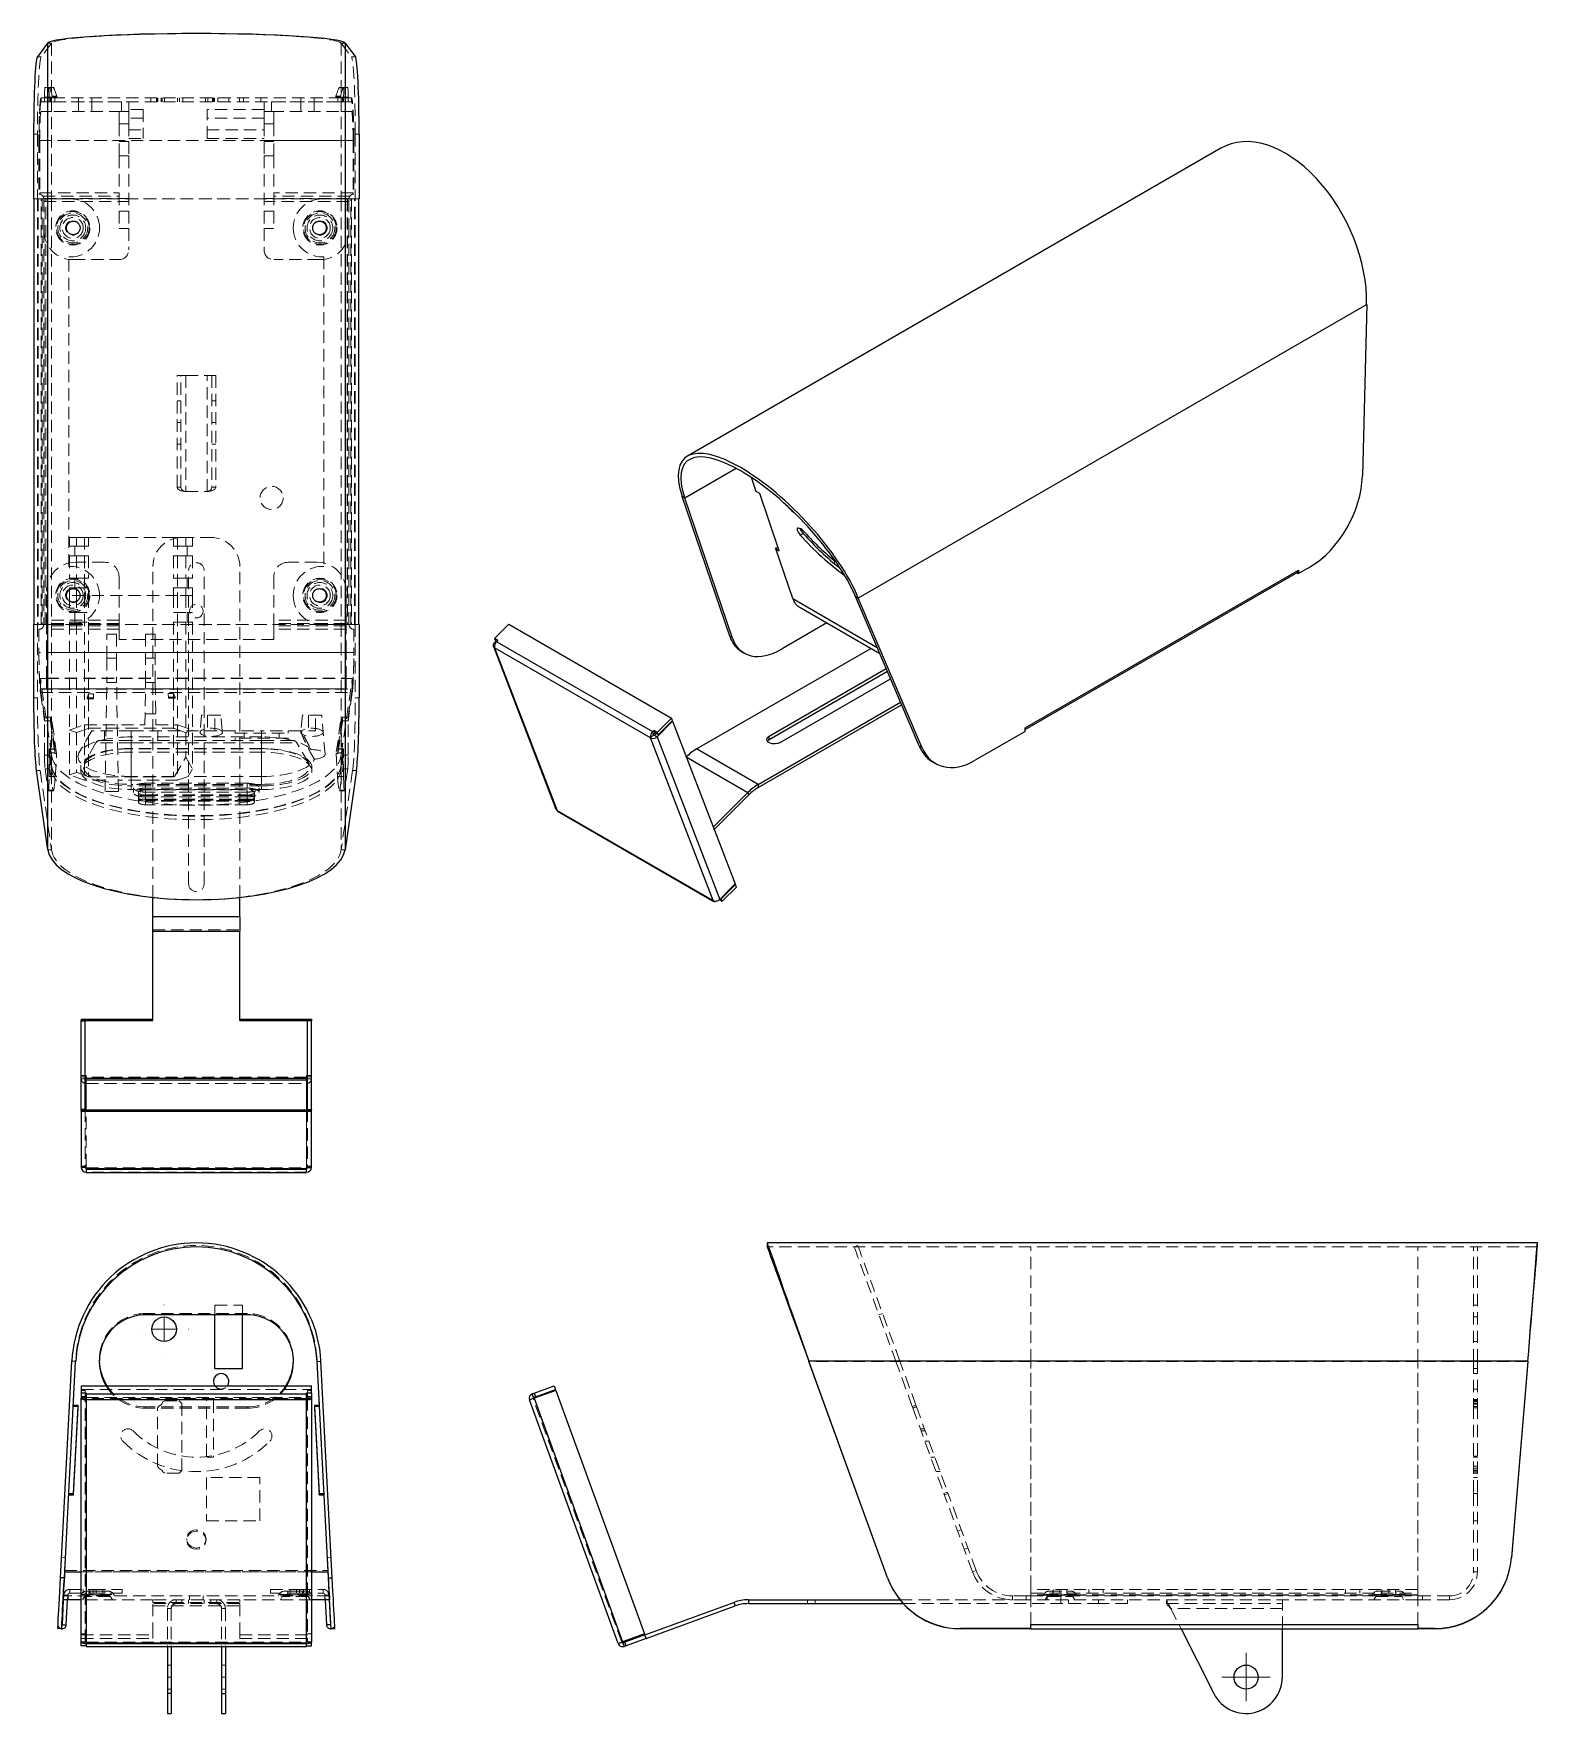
# Model space of a CAD drawing. Header units: millimetres. Extents: x 192 to 503, y 48 to 396.
import ezdxf

# ---------------------------------------------------------------- set-up
doc = ezdxf.new("R2010")
doc.units = ezdxf.units.MM
doc.header["$LTSCALE"] = 2
doc.linetypes.add('CENTERX2', pattern=[20.32, 12.7, -2.54, 2.54, -2.54])
doc.linetypes.add('HIDDEN', pattern=[1.905, 1.27, -0.635])

# ---------------------------------------------------------------- blocks, each defined once
blk = doc.blocks.new('SW_CENTERMARKSYMBOL_0')
at = {"color": 0, "linetype": 'Continuous', "lineweight": 18}
for p, q in [((0, 5), (0, 5.04)), ((-5, 0), (-5.04, 0)), ((0, 0), (-2.5, 0)), ((0, 0), (0, 2.5)), ((0, 0), (0, -2.5)), ((0, 0), (2.5, 0)), ((5, 0), (5.04, 0)), ((0, -5), (0, -5.04))]:
    blk.add_line(p, q, dxfattribs=at)
blk = doc.blocks.new('SW_CENTERMARKSYMBOL_1')
at = {"color": 0, "linetype": 'Continuous', "lineweight": 18}
for p, q in [((0, 2.5), (0, 5)), ((-2.5, 0), (-5, 0)), ((0, 0), (-2.5, 0)), ((0, 0), (0, 2.5)), ((0, 0), (0, -2.5)), ((0, 0), (2.5, 0)), ((2.5, 0), (5, 0)), ((0, -2.5), (0, -5))]:
    blk.add_line(p, q, dxfattribs=at)

msp = doc.modelspace()

# ---------------------------------------------------------------- linework, layer by layer
at = {"color": 7, "linetype": 'Continuous', "lineweight": 25}
for p, q in [((194.97, 393.58), (192.84, 390.73)), ((194.97, 393.58), (194.97, 226.78)), ((256.49, 393.58), (256.49, 226.78)), ((256.49, 393.58), (258.62, 390.73)), ((192.06, 374.77), (192.06, 361.37)), ((259.4, 374.77), (259.4, 361.37)), ((437.65, 371.86), (327.31, 308.15)), ((192.1, 361.37), (192.06, 361.37)), ((192.1, 361.37), (192.1, 273.37)), ((192.1, 361.37), (192.1, 273.37)), ((259.36, 273.37), (259.36, 361.37)), ((259.36, 361.37), (259.4, 361.37)), ((259.36, 273.37), (259.36, 361.37)), ((467.81, 339.54), (362.64, 278.83)), ((467.81, 339.54), (466.92, 304.12)), ((341.54, 300.83), (340.55, 303.75)), ((326.77, 299.5), (326.2, 299.86)), ((336.07, 270.91), (326.2, 299.86)), ((336.63, 270.55), (326.77, 299.5)), ((342.25, 300.42), (341.54, 300.83)), ((342.32, 300.24), (342.25, 300.42)), ((346.29, 288.6), (342.32, 300.24)), ((350.65, 291.84), (351.25, 292.18)), ((349.08, 278.71), (345.51, 289.19)), ((345.51, 289.19), (345.58, 289.01)), ((345.58, 289.01), (346, 289.43)), ((345.58, 289.01), (346.29, 288.6)), ((456.19, 285.31), (453.74, 283.9)), ((397.14, 251.95), (453.71, 284.61)), ((397.16, 251.63), (453.54, 284.18)), ((453.37, 284.09), (453.74, 283.9)), ((453.71, 284.61), (453.74, 283.9)), ((362.07, 279.12), (362.64, 278.83)), ((375.26, 248.25), (362.07, 279.12)), ((375.82, 247.96), (362.64, 278.83)), ((350.41, 276.99), (367.09, 267.36)), ((192.06, 273.37), (192.06, 258.21)), ((192.06, 273.37), (192.1, 273.37)), ((259.4, 273.37), (259.36, 273.37)), ((259.4, 273.37), (259.4, 258.21)), ((290.33, 273.39), (287.4, 270.47)), ((290.33, 273.39), (323.99, 253.96)), ((356.16, 273.67), (346.87, 268.31)), ((287.16, 268.82), (300.12, 235.17)), ((287.7, 269.91), (287.38, 269.58)), ((288.11, 270.06), (287.4, 270.47)), ((287.4, 270.47), (287.59, 269.97)), ((319.67, 249.9), (287.43, 268.51)), ((287.43, 268.51), (300.39, 234.87)), ((287.86, 269.82), (287.59, 269.97)), ((288.11, 270.06), (287.85, 269.8)), ((287.85, 269.8), (320.09, 251.19)), ((329.21, 247.61), (365.25, 268.42)), ((336.63, 270.55), (336.07, 270.91)), ((338.3, 267.89), (338.87, 267.53)), ((344.21, 250.24), (368.44, 264.22)), ((344.21, 249.58), (368.66, 263.7)), ((346.48, 248.93), (369.33, 262.12)), ((341.93, 240.27), (371.4, 257.28)), ((321.06, 251.04), (323.99, 253.96)), ((323.99, 253.96), (324.18, 253.46)), ((341.93, 239.61), (371.62, 256.75)), ((320.2, 250.43), (319.67, 249.9)), ((320.09, 251.19), (320.35, 251.45)), ((320.29, 250.69), (320.09, 251.19)), ((320.29, 250.69), (320.55, 250.95)), ((321.06, 251.04), (320.35, 251.45)), ((320.55, 250.95), (320.35, 251.45)), ((320.8, 250.8), (320.48, 250.48)), ((320.48, 250.48), (321.04, 250.15)), ((321.25, 250.54), (320.55, 250.95)), ((324.23, 253.34), (321.04, 250.15)), ((321.04, 250.15), (334, 216.51)), ((321.06, 251.04), (321.25, 250.54)), ((321.25, 250.54), (324.18, 253.46)), ((324.12, 253.4), (324.23, 253.34)), ((324.23, 253.34), (337.19, 219.69)), ((344.21, 249.58), (344.21, 250.24)), ((397.18, 251.24), (386.84, 245.27)), ((397.18, 251.24), (397.14, 251.95)), ((332.63, 216.26), (319.67, 249.9)), ((341.93, 240.27), (329.21, 247.61)), ((375.26, 248.25), (375.82, 247.96)), ((327.08, 245.95), (327.08, 245.95)), ((327.08, 245.95), (339.81, 238.61)), ((378.35, 244.74), (378.91, 244.45)), ((192.61, 243.17), (194.97, 226.78)), ((258.85, 243.17), (256.49, 226.78)), ((341.93, 240.27), (341.93, 239.61)), ((332.66, 231.47), (339.81, 238.61)), ((332.85, 230.97), (340, 238.1)), ((339.81, 238.61), (340, 238.1)), ((300.39, 234.87), (332.63, 216.26)), ((300.55, 234.67), (332.8, 216.05)), ((337.19, 219.69), (334, 216.51)), ((337.24, 219.57), (334.31, 216.64)), ((337.44, 219.06), (334.51, 216.14)), ((337.13, 219.63), (337.24, 219.57)), ((337.44, 219.06), (337.24, 219.57)), ((216.73, 212.91), (216.73, 216.91)), ((234.73, 212.91), (234.73, 216.91)), ((333.95, 216.46), (334.51, 216.14)), ((334.2, 216.71), (334.31, 216.64)), ((334.51, 216.14), (334.31, 216.64)), ((234.73, 212.91), (216.73, 212.91)), ((216.73, 209.9), (216.73, 212.91)), ((234.73, 212.91), (234.73, 209.9)), ((216.73, 209.9), (234.73, 209.9)), ((216.73, 191.47), (216.73, 209.9)), ((234.73, 191.47), (234.73, 209.9)), ((201.93, 191.75), (201.93, 191.47)), ((201.93, 191.75), (216.73, 191.75)), ((201.93, 191.4), (201.93, 191.47)), ((201.93, 191.47), (216.73, 191.47)), ((201.93, 173.07), (201.93, 191.4)), ((201.93, 191.4), (202.73, 191.4)), ((202.73, 173.07), (202.73, 191.4)), ((234.73, 191.75), (249.53, 191.75)), ((234.73, 191.47), (249.53, 191.47)), ((249.53, 191.4), (248.73, 191.4)), ((248.73, 173.07), (248.73, 191.4)), ((249.53, 191.75), (249.53, 191.47)), ((249.53, 191.47), (249.53, 191.4)), ((249.53, 173.07), (249.53, 191.4)), ((202.93, 179.81), (202.73, 179.81)), ((202.93, 179.81), (202.93, 179.44)), ((248.53, 179.44), (202.93, 179.44)), ((202.93, 179.19), (202.93, 179.44)), ((202.93, 179.19), (248.53, 179.19)), ((248.53, 179.81), (248.73, 179.81)), ((248.53, 179.81), (248.53, 179.44)), ((248.53, 179.44), (248.53, 179.19)), ((201.93, 173.07), (201.93, 173)), ((202.73, 173.07), (201.93, 173.07)), ((201.93, 172.73), (201.93, 173)), ((201.93, 173), (249.53, 173)), ((201.93, 172.73), (249.53, 172.73)), ((201.93, 172.73), (201.93, 161.07)), ((202.73, 173.07), (202.73, 173)), ((248.73, 173.07), (248.73, 173)), ((248.73, 173.07), (249.53, 173.07)), ((249.53, 173.07), (249.53, 173)), ((249.53, 172.73), (249.53, 173)), ((249.53, 161.07), (249.53, 172.73)), ((202.93, 161.07), (201.93, 161.07)), ((201.93, 161.07), (201.93, 161.04)), ((202.73, 161.04), (201.93, 161.04)), ((202.73, 161.07), (202.73, 161.04)), ((202.93, 161.07), (202.93, 160.7)), ((202.93, 160.7), (248.53, 160.7)), ((202.93, 160.7), (202.93, 160.04)), ((202.93, 160.04), (248.53, 160.04)), ((249.53, 161.07), (248.53, 161.07)), ((248.53, 160.7), (248.53, 161.07)), ((248.53, 160.04), (248.53, 160.7)), ((248.73, 161.07), (248.73, 161.04)), ((248.73, 161.04), (249.53, 161.04)), ((249.53, 161.07), (249.53, 161.04)), ((503.13, 145.44), (343.8, 145.44)), ((343.8, 145.44), (343.8, 144.64)), ((503.13, 144.64), (503.13, 145.44)), ((236.23, 130.58), (215.23, 130.58)), ((229.57, 119.48), (229.57, 130.58)), ((235.28, 119.48), (235.28, 130.58)), ((197.62, 76.21), (199.97, 120.99)), ((198.42, 76.17), (200.76, 120.95)), ((200.76, 120.95), (199.97, 120.99)), ((229.57, 119.48), (235.28, 119.48)), ((250.7, 120.95), (251.49, 120.99)), ((253.04, 76.17), (250.7, 120.95)), ((253.84, 76.21), (251.49, 120.99)), ((368.72, 76.21), (352.43, 120.99)), ((501.16, 120.99), (352.43, 120.99)), ((352.43, 120.95), (352.43, 120.99)), ((368.72, 76.17), (352.43, 120.95)), ((501.16, 120.99), (497.78, 80.36)), ((501.16, 120.95), (497.78, 80.32)), ((501.16, 120.95), (501.16, 120.99)), ((201.93, 115.9), (201.93, 114.39)), ((201.93, 115.9), (249.53, 115.9)), ((249.53, 114.39), (249.53, 115.9)), ((300.08, 114.96), (295.57, 113.32)), ((295.59, 114.39), (299.73, 115.9)), ((295.86, 113.64), (300.01, 115.15)), ((299.73, 115.9), (300.01, 115.15)), ((300.08, 114.96), (318.41, 64.59)), ((201.28, 111.64), (200.28, 111.64)), ((200.33, 93.64), (201.28, 111.64)), ((200.33, 93.37), (201.28, 111.37)), ((201.28, 111.37), (201.28, 111.64)), ((202.93, 114.39), (201.93, 114.39)), ((201.93, 114.39), (201.93, 113.64)), ((201.93, 113.64), (201.93, 113.32)), ((202.93, 113.64), (201.93, 113.64)), ((202.73, 113.32), (201.93, 113.32)), ((201.93, 62.95), (201.93, 113.32)), ((202.73, 113.64), (202.73, 113.32)), ((202.93, 114.39), (202.93, 114.26)), ((202.93, 114.26), (248.53, 114.26)), ((202.93, 114.26), (202.93, 112.98)), ((248.53, 112.98), (202.93, 112.98)), ((202.93, 112.98), (202.93, 62.61)), ((249.53, 114.39), (248.53, 114.39)), ((248.53, 114.26), (248.53, 114.39)), ((248.53, 112.98), (248.53, 114.26)), ((249.53, 113.64), (248.53, 113.64)), ((248.53, 62.61), (248.53, 112.98)), ((248.73, 113.64), (248.73, 113.32)), ((248.73, 113.32), (249.53, 113.32)), ((249.53, 114.39), (249.53, 113.64)), ((249.53, 113.64), (249.53, 113.32)), ((249.53, 113.32), (249.53, 62.95)), ((251.18, 111.64), (250.18, 111.64)), ((250.18, 111.64), (250.18, 111.37)), ((250.18, 111.64), (251.13, 93.64)), ((250.18, 111.37), (251.13, 93.37)), ((312.96, 62.61), (294.63, 112.98)), ((295.22, 114.26), (295.59, 114.39)), ((295.5, 113.51), (295.22, 114.26)), ((295.5, 113.51), (295.86, 113.64)), ((295.57, 113.32), (313.9, 62.95)), ((295.59, 114.39), (295.86, 113.64)), ((199.33, 93.64), (199.33, 93.37)), ((199.33, 93.64), (200.33, 93.64)), ((199.33, 93.37), (200.33, 93.37)), ((200.33, 93.37), (200.33, 93.64)), ((251.13, 93.37), (251.13, 93.64)), ((251.13, 93.64), (252.13, 93.64)), ((251.13, 93.37), (252.13, 93.37)), ((252.13, 93.37), (252.13, 93.64)), ((497.78, 80.32), (497.78, 80.36)), ((198.42, 76.17), (197.62, 76.21)), ((253.04, 76.17), (253.84, 76.21)), ((368.72, 76.17), (368.72, 76.21)), ((198.01, 66.49), (198.28, 71.64)), ((198.18, 72.44), (198.18, 71.64)), ((201.93, 71.64), (198.18, 71.64)), ((198.81, 66.44), (199.08, 71.64)), ((253.28, 71.64), (249.53, 71.64)), ((252.38, 71.64), (252.65, 66.44)), ((253.18, 71.64), (253.45, 66.49)), ((253.28, 72.44), (253.28, 71.64)), ((318.48, 64.41), (336.9, 71.11)), ((318.75, 63.65), (337.18, 70.36)), ((336.9, 71.11), (337.18, 70.36)), ((339.91, 71.64), (339.91, 70.84)), ((339.91, 71.64), (371.27, 71.64)), ((339.91, 70.84), (371.95, 70.84)), ((198.01, 66.49), (198.81, 66.44)), ((253.45, 66.49), (252.65, 66.44)), ((398.37, 66.53), (478.37, 66.53)), ((398.37, 65.68), (398.37, 66.53)), ((478.37, 66.53), (478.37, 65.68)), ((197.87, 65.64), (197.07, 65.68)), ((201.93, 62.9), (201.93, 62.95)), ((201.94, 62.9), (201.93, 62.9)), ((201.93, 62.15), (201.93, 62.9)), ((202.93, 62.61), (248.53, 62.61)), ((202.93, 62.61), (202.93, 61.95)), ((248.53, 61.95), (248.53, 62.61)), ((249.52, 62.9), (249.53, 62.9)), ((249.53, 62.95), (249.53, 62.9)), ((249.53, 62.15), (249.53, 62.9)), ((253.59, 65.64), (254.39, 65.68)), ((318.41, 64.59), (313.9, 62.95)), ((314.33, 62.9), (313.97, 62.76)), ((313.97, 62.76), (314.24, 62.01)), ((318.48, 64.41), (314.33, 62.9)), ((314.61, 62.15), (314.33, 62.9)), ((318.75, 63.65), (314.61, 62.15)), ((318.75, 63.65), (318.48, 64.41)), ((383.76, 65.64), (383.76, 65.68)), ((398.37, 65.68), (383.76, 65.68)), ((398.37, 65.64), (383.76, 65.64)), ((398.37, 65.64), (398.37, 65.68)), ((398.37, 65.64), (478.37, 65.64)), ((398.37, 65.64), (398.37, 65.64)), ((429.41, 65.64), (436.18, 52.26)), ((450.37, 55.64), (450.37, 65.64)), ((481.84, 65.68), (478.37, 65.68)), ((478.37, 65.64), (478.37, 65.68)), ((481.84, 65.64), (478.37, 65.64)), ((478.37, 65.64), (478.37, 65.64)), ((481.84, 65.64), (481.84, 65.68)), ((202.93, 62.15), (201.93, 62.15)), ((202.93, 61.95), (248.53, 61.95)), ((219.73, 61.95), (219.73, 52.26)), ((220.53, 61.95), (220.53, 52.26)), ((230.93, 61.95), (230.93, 52.26)), ((231.73, 61.95), (231.73, 52.26)), ((248.53, 62.15), (249.53, 62.15)), ((314.61, 62.15), (314.24, 62.01)), ((220.53, 52.26), (219.73, 52.26)), ((219.73, 52.26), (219.73, 48.14)), ((220.53, 52.26), (220.53, 48.14)), ((230.93, 52.26), (231.73, 52.26)), ((230.93, 52.26), (230.93, 48.14)), ((231.73, 52.26), (231.73, 48.14)), ((219.73, 48.14), (220.53, 48.14)), ((230.93, 48.14), (231.73, 48.14))]:
    msp.add_line(p, q, dxfattribs=at)
at = {"color": 7, "linetype": 'HIDDEN', "lineweight": 18}
for p, q in [((195.77, 393.58), (193.64, 390.73)), ((195.77, 393.58), (194.97, 393.58)), ((195.77, 393.58), (195.77, 361.37)), ((255.69, 393.58), (256.49, 393.58)), ((255.69, 393.58), (257.82, 390.73)), ((255.69, 393.58), (255.69, 361.37)), ((193.64, 390.73), (192.84, 390.73)), ((257.82, 390.73), (258.62, 390.73)), ((193.63, 381.45), (193.63, 382.25)), ((194.33, 382.25), (193.63, 382.25)), ((194.33, 382.45), (194.33, 381.45)), ((194.33, 382.45), (195.53, 382.45)), ((194.33, 381.45), (194.33, 382.25)), ((194.33, 382.25), (195.27, 382.25)), ((195.16, 384.45), (194.43, 384.45)), ((195.16, 384.45), (196.16, 384.45)), ((195.27, 382.45), (195.27, 381.45)), ((196.47, 382.45), (195.27, 382.45)), ((195.27, 381.45), (195.27, 382.25)), ((195.77, 382.25), (195.27, 382.25)), ((195.53, 382.45), (196.47, 382.45)), ((195.53, 382.45), (195.53, 381.45)), ((195.53, 381.45), (195.53, 382.25)), ((195.77, 381.45), (195.77, 382.25)), ((255.69, 382.25), (195.77, 382.25)), ((195.93, 382.65), (196.87, 382.65)), ((196.87, 382.45), (196.47, 382.45)), ((196.47, 382.45), (196.47, 381.45)), ((196.47, 381.45), (196.47, 382.25)), ((201.33, 382.25), (201.33, 381.45)), ((204.13, 381.45), (204.13, 382.25)), ((216.32, 382.25), (216.32, 381.45)), ((217.51, 382.25), (217.51, 381.45)), ((217.72, 382.25), (217.72, 381.45)), ((217.79, 382.25), (217.79, 381.45)), ((218.44, 382.25), (218.44, 381.45)), ((218.45, 382.25), (218.45, 381.45)), ((218.59, 382.25), (218.59, 381.45)), ((218.64, 382.25), (218.64, 381.45)), ((219.12, 382.25), (219.12, 381.45)), ((221.8, 381.45), (221.8, 382.25)), ((222.25, 382.25), (222.25, 381.45)), ((222.91, 382.25), (222.91, 381.45)), ((227.65, 382.25), (227.65, 381.45)), ((228.07, 382.25), (228.07, 381.45)), ((229.07, 382.25), (229.07, 381.45)), ((229.25, 382.25), (229.25, 381.45)), ((229.36, 382.25), (229.36, 381.45)), ((229.49, 382.25), (229.49, 381.45)), ((230.16, 382.25), (230.16, 381.45)), ((232.45, 381.45), (232.45, 382.25)), ((234.68, 382.25), (234.68, 381.45)), ((235.48, 382.25), (235.48, 381.45)), ((239.05, 382.25), (239.05, 381.45)), ((247.33, 382.25), (247.33, 381.45)), ((250.13, 381.45), (250.13, 382.25)), ((255.53, 382.65), (254.59, 382.65)), ((254.59, 382.45), (254.99, 382.45)), ((254.99, 382.45), (256.19, 382.45)), ((254.99, 382.45), (254.99, 381.45)), ((255.93, 382.45), (254.99, 382.45)), ((254.99, 381.45), (254.99, 382.25)), ((256.3, 384.45), (255.3, 384.45)), ((255.69, 381.45), (255.69, 382.25)), ((255.69, 382.25), (256.19, 382.25)), ((257.13, 382.45), (255.93, 382.45)), ((255.93, 382.45), (255.93, 381.45)), ((255.93, 381.45), (255.93, 382.25)), ((256.19, 382.45), (256.19, 381.45)), ((256.19, 381.45), (256.19, 382.25)), ((256.19, 382.25), (257.13, 382.25)), ((256.3, 384.45), (257.03, 384.45)), ((257.13, 382.45), (257.13, 381.45)), ((257.13, 381.45), (257.13, 382.25)), ((257.13, 382.25), (257.83, 382.25)), ((257.83, 381.45), (257.83, 382.25)), ((194.33, 381.45), (193.63, 381.45)), ((195.77, 379.45), (193.63, 379.45)), ((194.33, 381.45), (195.27, 381.45)), ((195.77, 381.45), (195.27, 381.45)), ((255.69, 381.45), (195.77, 381.45)), ((195.77, 381.45), (195.77, 379.45)), ((210.21, 381.45), (195.77, 381.45)), ((210.21, 379.45), (195.77, 379.45)), ((201.33, 381.45), (201.33, 379.45)), ((204.13, 379.45), (204.13, 381.45)), ((209.73, 379.45), (209.73, 376.87)), ((210.21, 379.45), (210.21, 381.45)), ((211.73, 379.45), (210.21, 379.45)), ((211.73, 381.45), (211.73, 379.45)), ((214.73, 379.87), (211.73, 379.87)), ((211.73, 379.45), (211.73, 376.87)), ((214.73, 379.87), (214.73, 373.87)), ((227.93, 373.87), (227.93, 379.87)), ((239.73, 379.87), (227.93, 379.87)), ((239.73, 381.45), (239.73, 379.45)), ((239.73, 379.45), (241.25, 379.45)), ((239.73, 379.45), (239.73, 376.87)), ((241.25, 379.45), (241.25, 381.45)), ((241.25, 381.45), (255.69, 381.45)), ((241.25, 379.45), (255.69, 379.45)), ((241.73, 379.45), (241.73, 376.87)), ((247.33, 381.45), (247.33, 379.45)), ((250.13, 379.45), (250.13, 381.45)), ((255.69, 381.45), (256.19, 381.45)), ((255.69, 381.45), (255.69, 379.45)), ((255.69, 379.45), (257.83, 379.45)), ((256.19, 381.45), (257.13, 381.45)), ((257.13, 381.45), (257.83, 381.45)), ((209.73, 376.87), (211.73, 376.87)), ((209.73, 376.87), (209.73, 373.27)), ((214.73, 378.07), (211.73, 378.07)), ((211.73, 376.87), (211.73, 373.27)), ((211.73, 375.67), (214.73, 375.67)), ((239.73, 378.07), (227.93, 378.07)), ((227.93, 375.67), (239.73, 375.67)), ((241.73, 376.87), (239.73, 376.87)), ((239.73, 376.87), (239.73, 373.27)), ((241.73, 376.87), (241.73, 373.27)), ((192.86, 374.77), (192.06, 374.77)), ((192.86, 374.77), (192.86, 361.37)), ((193.17, 373.45), (258.29, 373.45)), ((193.17, 373.45), (193.17, 362.37)), ((193.22, 373.45), (193.22, 362.37)), ((193.22, 373.45), (211.73, 373.45)), ((193.32, 373.45), (193.32, 362.6)), ((193.32, 373.45), (209.73, 373.45)), ((209.73, 373.27), (211.73, 373.27)), ((209.73, 370.27), (209.73, 373.27)), ((211.73, 373.87), (214.73, 373.87)), ((211.73, 373.27), (211.73, 370.27)), ((227.93, 373.87), (239.73, 373.87)), ((258.24, 373.45), (239.73, 373.45)), ((241.73, 373.27), (239.73, 373.27)), ((239.73, 373.27), (239.73, 370.27)), ((258.14, 373.45), (241.73, 373.45)), ((241.73, 370.27), (241.73, 373.27)), ((258.14, 373.45), (258.14, 362.6)), ((258.24, 373.45), (258.24, 362.37)), ((258.29, 373.45), (258.29, 362.37)), ((258.6, 374.77), (259.4, 374.77)), ((258.6, 374.77), (258.6, 361.37)), ((211.73, 370.27), (209.73, 370.27)), ((209.73, 370.27), (209.73, 358.84)), ((211.73, 370.27), (211.73, 358.84)), ((239.73, 370.27), (241.73, 370.27)), ((239.73, 370.27), (239.73, 358.84)), ((241.73, 370.27), (241.73, 358.84)), ((192.86, 361.37), (192.1, 361.37)), ((192.86, 361.37), (192.9, 361.37)), ((192.9, 361.37), (195.77, 361.37)), ((193, 361.37), (192.9, 361.37)), ((192.9, 361.37), (192.9, 273.37)), ((192.9, 361.37), (192.9, 273.37)), ((193, 361.37), (193, 273.37)), ((193.64, 361.37), (193, 361.37)), ((193.17, 362.37), (193.34, 362.35)), ((193.32, 362.6), (193.34, 362.35)), ((193.32, 362.6), (209.73, 362.6)), ((193.64, 361.37), (194.84, 361.37)), ((193.64, 273.37), (193.64, 361.37)), ((193.8, 361.37), (193.8, 273.37)), ((193.97, 361.97), (209.73, 361.97)), ((194.17, 361.45), (211.73, 361.45)), ((194.17, 354.81), (194.17, 361.37)), ((194.44, 273.37), (194.44, 361.37)), ((194.84, 273.37), (194.84, 361.37)), ((199.7, 361.37), (194.84, 361.37)), ((195.77, 361.37), (255.69, 361.37)), ((195.77, 361.37), (195.77, 273.37)), ((251.76, 361.37), (199.7, 361.37)), ((257.29, 361.45), (239.73, 361.45)), ((258.14, 362.6), (241.73, 362.6)), ((257.49, 361.97), (241.73, 361.97)), ((256.62, 361.37), (251.76, 361.37)), ((258.56, 361.37), (255.69, 361.37)), ((255.69, 361.37), (255.69, 273.37)), ((256.62, 361.37), (256.62, 273.37)), ((256.62, 361.37), (257.82, 361.37)), ((257.02, 361.37), (257.02, 273.37)), ((257.29, 354.81), (257.29, 361.37)), ((257.66, 273.37), (257.66, 361.37)), ((257.82, 361.37), (257.82, 273.37)), ((258.46, 361.37), (257.82, 361.37)), ((258.14, 362.6), (258.12, 362.35)), ((258.12, 362.35), (258.29, 362.37)), ((258.46, 273.37), (258.46, 361.37)), ((258.56, 361.37), (258.46, 361.37)), ((258.6, 361.37), (258.56, 361.37)), ((258.56, 273.37), (258.56, 361.37)), ((258.56, 273.37), (258.56, 361.37)), ((259.36, 361.37), (258.6, 361.37)), ((194.17, 360.81), (211.73, 360.81)), ((209.73, 358.84), (211.73, 358.84)), ((209.73, 358.84), (209.73, 355.24)), ((211.73, 358.84), (211.73, 355.24)), ((257.29, 360.81), (239.73, 360.81)), ((241.73, 358.84), (239.73, 358.84)), ((239.73, 358.84), (239.73, 355.24)), ((241.73, 358.84), (241.73, 355.24)), ((194.17, 354.81), (194.17, 273.37)), ((209.73, 355.24), (211.73, 355.24)), ((211.73, 355.24), (211.73, 350.81)), ((241.73, 355.24), (239.73, 355.24)), ((239.73, 355.24), (239.73, 350.81)), ((257.29, 273.37), (257.29, 354.81)), ((199.34, 349.37), (199.7, 349.37)), ((199.34, 285.37), (199.34, 349.37)), ((200.17, 348.81), (209.73, 348.81)), ((251.29, 348.81), (241.73, 348.81)), ((251.76, 349.37), (252.12, 349.37)), ((252.12, 349.37), (252.12, 285.37)), ((221.73, 301.78), (221.73, 324.87)), ((223.53, 324.87), (221.73, 324.87)), ((222.53, 301.78), (222.53, 324.87)), ((223.53, 324.87), (223.53, 300.87)), ((223.53, 324.87), (227.93, 324.87)), ((227.93, 300.87), (227.93, 324.87)), ((229.73, 324.87), (227.93, 324.87)), ((228.93, 324.87), (228.93, 301.78)), ((229.73, 324.87), (229.73, 301.78)), ((222.53, 319.62), (221.73, 319.62)), ((229.73, 319.62), (228.93, 319.62)), ((221.73, 315.12), (222.53, 315.12)), ((228.93, 315.12), (229.73, 315.12)), ((222.53, 310.67), (221.73, 310.67)), ((228.93, 310.67), (229.73, 310.67)), ((222.53, 301.78), (221.73, 301.78)), ((223.53, 300.87), (227.93, 300.87)), ((228.93, 301.78), (229.73, 301.78)), ((199.52, 291.37), (199.52, 289.53)), ((199.52, 291.37), (200.93, 291.37)), ((199.52, 289.53), (200.93, 289.53)), ((200.6, 289.53), (200.6, 287.53)), ((200.93, 291.37), (200.93, 289.53)), ((200.93, 291.37), (203.43, 291.37)), ((200.93, 289.53), (203.43, 289.53)), ((202.6, 291.37), (202.6, 279.37)), ((203.43, 291.37), (203.43, 289.53)), ((203.43, 291.37), (221.03, 291.37)), ((221.03, 291.37), (221.03, 289.53)), ((221.03, 291.37), (223.53, 291.37)), ((221.03, 289.53), (223.53, 289.53)), ((221.86, 291.37), (221.86, 279.37)), ((222.73, 291.35), (228.73, 291.35)), ((223.53, 291.37), (223.53, 289.53)), ((223.53, 291.37), (224.94, 291.37)), ((223.53, 289.53), (224.94, 289.53)), ((223.86, 287.53), (223.86, 289.53)), ((224.94, 291.37), (224.94, 289.53)), ((199.7, 285.37), (199.34, 285.37)), ((199.52, 287.53), (199.52, 282.93)), ((200.93, 287.53), (199.52, 287.53)), ((206.73, 286.22), (200.73, 286.22)), ((200.93, 287.53), (200.93, 282.93)), ((203.43, 287.53), (200.93, 287.53)), ((203.43, 287.53), (203.43, 282.93)), ((216.73, 216.91), (216.73, 285.35)), ((221.03, 287.53), (221.03, 282.93)), ((223.53, 287.53), (221.03, 287.53)), ((223.53, 287.53), (223.53, 282.93)), ((224.94, 287.53), (223.53, 287.53)), ((224.94, 287.53), (224.94, 282.93)), ((234.73, 216.91), (234.73, 285.35)), ((250.73, 286.22), (244.73, 286.22)), ((252.12, 285.37), (251.76, 285.37)), ((199.52, 282.93), (200.93, 282.93)), ((200.6, 282.93), (200.6, 280.93)), ((200.93, 282.93), (203.43, 282.93)), ((209.73, 283.22), (209.73, 273.07)), ((221.03, 282.93), (223.53, 282.93)), ((223.53, 282.93), (224.94, 282.93)), ((223.86, 280.93), (223.86, 282.93)), ((224.13, 219.73), (224.13, 284.53)), ((227.33, 219.73), (227.33, 284.53)), ((241.73, 273.07), (241.73, 283.22)), ((194.73, 273.07), (194.73, 280.22)), ((199.52, 280.93), (199.52, 279.37)), ((200.93, 280.93), (199.52, 280.93)), ((199.52, 279.37), (199.52, 275.81)), ((202.6, 279.37), (199.52, 279.37)), ((200.93, 280.93), (200.93, 279.37)), ((203.43, 280.93), (200.93, 280.93)), ((200.93, 279.37), (200.93, 275.81)), ((202.6, 279.37), (202.6, 241.13)), ((221.86, 279.37), (202.6, 279.37)), ((203.43, 280.93), (203.43, 279.37)), ((203.43, 279.37), (203.43, 275.81)), ((221.03, 280.93), (221.03, 279.37)), ((223.53, 280.93), (221.03, 280.93)), ((221.03, 279.37), (221.03, 275.81)), ((221.86, 279.37), (221.86, 241.13)), ((224.94, 279.37), (221.86, 279.37)), ((223.53, 280.93), (223.53, 279.37)), ((224.94, 280.93), (223.53, 280.93)), ((223.53, 279.37), (223.53, 275.81)), ((224.94, 280.93), (224.94, 279.37)), ((224.94, 279.37), (224.94, 275.81)), ((256.73, 273.07), (256.73, 280.22)), ((200.6, 275.81), (199.52, 275.81)), ((200.6, 273.81), (200.6, 275.81)), ((200.6, 275.81), (203.43, 275.81)), ((221.03, 275.81), (223.86, 275.81)), ((223.86, 275.81), (223.86, 273.81)), ((224.94, 275.81), (223.86, 275.81)), ((192.1, 273.37), (192.86, 273.37)), ((192.86, 273.37), (192.9, 273.37)), ((192.86, 273.37), (192.86, 258.21)), ((192.9, 273.37), (195.77, 273.37)), ((192.9, 273.37), (193, 273.37)), ((193, 273.37), (193.64, 273.37)), ((193.17, 272.37), (193.17, 267.53)), ((194.84, 273.37), (193.64, 273.37)), ((209.73, 274.22), (194.73, 274.22)), ((209.73, 273.53), (194.73, 273.53)), ((209.73, 273.07), (194.73, 273.07)), ((194.73, 272.37), (194.73, 273.07)), ((209.73, 272.37), (194.73, 272.37)), ((194.73, 267.53), (194.73, 272.37)), ((194.84, 273.37), (199.7, 273.37)), ((195.77, 273.37), (255.69, 273.37)), ((195.77, 273.37), (195.77, 226.78)), ((199.52, 273.81), (199.52, 242.25)), ((199.52, 273.81), (200.6, 273.81)), ((251.76, 273.37), (199.7, 273.37)), ((200.6, 273.81), (203.43, 273.81)), ((200.93, 273.81), (200.93, 242.76)), ((203.43, 273.81), (203.43, 258.99)), ((207.23, 271.37), (209.23, 271.37)), ((207.23, 266.37), (207.23, 271.37)), ((209.23, 271.37), (209.23, 266.37)), ((209.73, 272.37), (209.73, 273.07)), ((209.73, 270.22), (209.73, 272.37)), ((217.23, 271.37), (215.23, 271.37)), ((215.23, 271.37), (215.23, 261.37)), ((217.23, 271.37), (217.23, 261.37)), ((221.03, 273.81), (223.86, 273.81)), ((221.03, 273.81), (221.03, 259.1)), ((223.53, 273.81), (223.53, 245.92)), ((223.86, 273.81), (224.94, 273.81)), ((224.94, 273.81), (224.94, 243.47)), ((256.73, 274.22), (241.73, 274.22)), ((256.73, 273.53), (241.73, 273.53)), ((256.73, 273.07), (241.73, 273.07)), ((241.73, 273.07), (241.73, 272.37)), ((256.73, 272.37), (241.73, 272.37)), ((241.73, 272.37), (241.73, 270.22)), ((251.76, 273.37), (256.62, 273.37)), ((255.69, 273.37), (255.69, 226.78)), ((258.56, 273.37), (255.69, 273.37)), ((257.82, 273.37), (256.62, 273.37)), ((256.73, 272.37), (256.73, 273.07)), ((256.73, 267.53), (256.73, 272.37)), ((257.82, 273.37), (258.46, 273.37)), ((258.29, 272.37), (258.29, 267.53)), ((258.46, 273.37), (258.56, 273.37)), ((258.6, 273.37), (258.56, 273.37)), ((258.6, 273.37), (259.36, 273.37)), ((258.6, 273.37), (258.6, 258.21)), ((258.29, 267.53), (193.17, 267.53)), ((256.73, 267.53), (194.73, 267.53)), ((194.73, 262.22), (194.73, 267.53)), ((241.73, 270.22), (209.73, 270.22)), ((256.73, 262.22), (256.73, 267.53)), ((209.23, 266.37), (207.23, 266.37)), ((207.23, 266.37), (207.23, 261.37)), ((209.23, 266.37), (209.23, 261.37)), ((215.23, 266.37), (217.23, 266.37)), ((195.77, 246.3), (193.49, 262.16)), ((193.49, 262.16), (194.73, 262.16)), ((193.49, 262.16), (193.49, 260.03)), ((194.73, 262.22), (256.73, 262.22)), ((194.73, 262.22), (194.73, 262.16)), ((194.73, 262.16), (256.73, 262.16)), ((194.73, 262.16), (194.73, 260.03)), ((206.84, 238.8), (207.23, 261.37)), ((209.23, 261.37), (207.23, 261.37)), ((209.62, 238.8), (209.23, 261.37)), ((215.08, 252.63), (215.23, 261.37)), ((215.23, 261.37), (217.23, 261.37)), ((217.23, 261.37), (217.38, 252.63)), ((255.69, 246.3), (257.97, 262.16)), ((256.73, 262.22), (256.73, 262.16)), ((256.73, 262.16), (257.97, 262.16)), ((256.73, 262.16), (256.73, 260.03)), ((257.97, 262.16), (257.97, 260.03)), ((192.86, 258.21), (192.06, 258.21)), ((193.48, 260.01), (194.33, 254.11)), ((193.48, 260.01), (257.98, 260.01)), ((193.48, 260.01), (193.48, 259.26)), ((193.48, 259.26), (194.33, 253.36)), ((193.48, 259.26), (257.98, 259.26)), ((194.33, 254.21), (193.49, 260.03)), ((193.49, 260.03), (257.97, 260.03)), ((194.73, 260.03), (256.73, 260.03)), ((203.43, 258.99), (203.13, 258.19)), ((203.13, 258.19), (204.43, 258.19)), ((203.13, 258.19), (203.13, 257.99)), ((203.43, 257.99), (203.13, 257.99)), ((203.43, 258.99), (204.43, 258.99)), ((203.43, 258.99), (203.43, 257.99)), ((203.43, 257.99), (203.43, 241.85)), ((204.43, 257.99), (203.43, 257.99)), ((204.43, 258.99), (204.43, 257.99)), ((219.93, 259.09), (221.03, 259.1)), ((219.94, 258.09), (219.93, 259.09)), ((219.94, 258.29), (221.33, 258.31)), ((221.03, 258.1), (219.94, 258.09)), ((221.33, 258.31), (221.03, 259.1)), ((221.03, 259.1), (221.03, 258.1)), ((221.33, 258.11), (221.03, 258.1)), ((221.03, 258.1), (221.03, 241.85)), ((221.33, 258.11), (221.33, 258.31)), ((257.13, 254.21), (257.97, 260.03)), ((257.98, 260.01), (257.13, 254.11)), ((257.98, 259.26), (257.13, 253.36)), ((257.98, 260.01), (257.98, 259.26)), ((258.6, 258.21), (259.4, 258.21)), ((194.33, 254.21), (195.53, 254.21)), ((194.33, 254.11), (194.33, 254.21)), ((194.33, 253.36), (194.33, 254.11)), ((195.53, 254.21), (196.47, 247.66)), ((195.53, 253.21), (195.53, 254.21)), ((215.12, 254.85), (217.34, 254.85)), ((226.81, 254.57), (226.53, 251.37)), ((230.81, 254.57), (226.81, 254.57)), ((228.06, 254.57), (228.06, 251.37)), ((229.56, 251.37), (229.56, 254.57)), ((231.09, 251.37), (230.81, 254.57)), ((247.65, 254.57), (247.36, 251.3)), ((251.65, 254.57), (247.65, 254.57)), ((248.9, 254.57), (248.9, 251.37)), ((250.4, 251.37), (250.4, 254.57)), ((252.35, 246.51), (251.65, 254.57)), ((254.99, 247.66), (255.93, 254.21)), ((255.93, 254.21), (257.13, 254.21)), ((255.93, 253.21), (255.93, 254.21)), ((257.13, 254.21), (257.13, 254.11)), ((257.13, 253.36), (257.13, 254.11)), ((194.33, 253.46), (195.53, 253.46)), ((194.33, 246.31), (194.33, 253.36)), ((195.89, 253.21), (195.46, 246.31)), ((195.53, 253.46), (196.47, 246.91)), ((195.89, 253.21), (195.53, 253.21)), ((195.53, 253.21), (196.47, 246.66)), ((196.83, 246.66), (195.89, 253.21)), ((199.52, 251.5), (202.6, 252.63)), ((199.52, 251.5), (200.93, 250.99)), ((200.93, 250.99), (203.43, 251.9)), ((204.08, 251.37), (201.48, 246.88)), ((202.6, 252.63), (215.08, 252.63)), ((203.43, 251.9), (221.03, 251.9)), ((212.23, 251.37), (204.08, 251.37)), ((206.73, 251.37), (206.73, 249.37)), ((212.23, 241.92), (212.23, 251.37)), ((212.23, 251.37), (239.23, 251.37)), ((212.23, 250.11), (212.23, 251.37)), ((217.38, 252.63), (221.86, 252.63)), ((217.73, 249.37), (217.73, 251.37)), ((221.03, 251.9), (223.53, 250.99)), ((221.86, 252.63), (224.94, 251.5)), ((223.53, 250.99), (224.94, 251.5)), ((226.53, 251.37), (226.51, 251.08)), ((231.12, 251.08), (231.09, 251.37)), ((233.73, 251.37), (233.73, 250.87)), ((233.73, 250.87), (244.73, 250.87)), ((235.63, 250.87), (235.63, 249.87)), ((239.23, 241.92), (239.23, 251.37)), ((247.38, 251.37), (239.23, 251.37)), ((239.23, 250.11), (239.23, 251.37)), ((242.83, 249.87), (242.83, 250.87)), ((244.73, 250.87), (244.73, 251.37)), ((247.36, 251.3), (247.34, 251.08)), ((247.58, 251.03), (247.38, 251.37)), ((250.4, 251.37), (248.9, 251.37)), ((255.57, 253.21), (254.63, 246.66)), ((254.99, 246.91), (255.93, 253.46)), ((255.93, 253.21), (254.99, 246.66)), ((255.57, 253.21), (255.93, 253.21)), ((256, 246.31), (255.57, 253.21)), ((255.93, 253.46), (257.13, 253.46)), ((257.13, 246.31), (257.13, 253.36)), ((195.27, 247.56), (195.27, 247.66)), ((195.77, 244.18), (195.27, 247.66)), ((196.47, 247.66), (195.27, 247.66)), ((195.27, 247.56), (195.77, 244.08)), ((196.47, 247.56), (195.27, 247.56)), ((195.27, 246.81), (195.27, 247.56)), ((195.27, 246.81), (195.77, 243.32)), ((196.47, 246.81), (195.27, 246.81)), ((195.27, 241.94), (195.27, 246.81)), ((196.47, 247.66), (196.47, 247.56)), ((196.47, 246.81), (196.47, 247.56)), ((196.47, 246.66), (196.47, 246.81)), ((204.94, 248.87), (202.56, 244.75)), ((212.23, 248.87), (204.97, 248.87)), ((212.23, 249.37), (205.81, 249.37)), ((239.23, 250.11), (212.23, 250.11)), ((212.23, 248.87), (212.23, 249.37)), ((212.23, 248.87), (212.23, 249.37)), ((239.23, 249.37), (212.23, 249.37)), ((212.23, 240.29), (212.23, 248.87)), ((212.23, 247.66), (212.23, 248.87)), ((212.23, 248.87), (239.23, 248.87)), ((239.23, 247.7), (212.23, 247.7)), ((212.23, 247.7), (212.23, 246.95)), ((239.23, 247.66), (212.23, 247.66)), ((239.23, 246.95), (212.23, 246.95)), ((244.73, 249.87), (233.73, 249.87)), ((233.73, 249.87), (233.73, 249.37)), ((245.65, 249.37), (239.23, 249.37)), ((239.23, 249.37), (239.23, 248.87)), ((239.23, 249.37), (239.23, 248.87)), ((239.23, 247.66), (239.23, 248.87)), ((239.23, 248.87), (246.49, 248.87)), ((239.23, 240.29), (239.23, 248.87)), ((239.23, 247.7), (239.23, 246.95)), ((244.73, 249.37), (244.73, 249.87)), ((248.9, 244.75), (246.52, 248.87)), ((254.99, 247.56), (254.99, 247.66)), ((254.99, 247.66), (256.19, 247.66)), ((256.19, 247.56), (254.99, 247.56)), ((254.99, 246.81), (254.99, 247.56)), ((256.19, 246.81), (254.99, 246.81)), ((254.99, 246.66), (254.99, 246.81)), ((255.69, 244.18), (256.19, 247.66)), ((256.19, 247.56), (255.69, 244.08)), ((256.19, 246.81), (255.69, 243.32)), ((256.19, 247.56), (256.19, 247.66)), ((256.19, 246.81), (256.19, 247.56)), ((256.19, 241.94), (256.19, 246.81)), ((195.46, 246.31), (194.33, 246.31)), ((194.43, 243.49), (195.06, 239.12)), ((194.43, 243.49), (195.43, 243.49)), ((195.43, 243.49), (196.06, 239.12)), ((195.77, 246.3), (195.77, 244.18)), ((195.77, 244.08), (195.77, 243.32)), ((196.83, 246.66), (196.47, 246.66)), ((196.54, 241.94), (196.83, 246.66)), ((201.84, 243.84), (201.84, 243.08)), ((221.22, 241.92), (223.53, 245.92)), ((223.53, 245.92), (224.94, 243.47)), ((224.05, 241.92), (224.94, 243.47)), ((249.62, 243.08), (249.62, 243.84)), ((254.63, 246.66), (254.99, 246.66)), ((254.63, 246.66), (254.92, 241.94)), ((255.4, 239.12), (256.03, 243.49)), ((255.69, 246.3), (255.69, 244.18)), ((255.69, 244.08), (255.69, 243.32)), ((257.13, 246.31), (256, 246.31)), ((256.03, 243.49), (257.03, 243.49)), ((257.03, 243.49), (256.4, 239.12)), ((193.41, 243.17), (192.61, 243.17)), ((193.41, 243.17), (195.77, 226.78)), ((195.27, 241.94), (196.54, 241.94)), ((200.93, 242.76), (199.52, 242.25)), ((202.6, 241.13), (199.52, 242.25)), ((203.43, 241.85), (200.93, 242.76)), ((206.88, 241.13), (202.6, 241.13)), ((221.03, 241.85), (203.43, 241.85)), ((221.86, 241.13), (209.58, 241.13)), ((221.22, 241.92), (212.23, 241.92)), ((239.23, 240.29), (212.23, 240.29)), ((239.23, 239.97), (212.23, 239.97)), ((212.23, 239.97), (212.23, 239.22)), ((236.23, 240.51), (215.23, 240.51)), ((215.23, 239.51), (215.23, 240.51)), ((221.22, 241.92), (221.03, 241.85)), ((224.05, 241.92), (221.86, 241.13)), ((239.23, 241.92), (224.05, 241.92)), ((236.23, 239.51), (236.23, 240.51)), ((239.23, 239.97), (239.23, 239.22)), ((254.92, 241.94), (256.19, 241.94)), ((258.05, 243.17), (255.69, 226.78)), ((258.05, 243.17), (258.85, 243.17)), ((196.06, 239.12), (195.06, 239.12)), ((195.11, 238.94), (196.12, 238.94)), ((209.62, 238.8), (206.84, 238.8)), ((239.23, 239.22), (212.23, 239.22)), ((212.73, 239.6), (212.73, 238.6)), ((212.73, 239.6), (212.73, 238.6)), ((213.73, 238.6), (213.73, 237.47)), ((213.73, 238.6), (213.73, 237.6)), ((213.73, 237.37), (213.73, 237.47)), ((213.73, 236.62), (213.73, 237.37)), ((236.23, 239.51), (215.23, 239.51)), ((215.23, 239.14), (236.23, 239.14)), ((215.23, 238.01), (215.23, 239.14)), ((215.23, 238.14), (215.23, 239.14)), ((236.23, 238.69), (215.23, 238.69)), ((215.23, 237.69), (215.23, 238.69)), ((215.23, 238.14), (236.23, 238.14)), ((215.23, 238.05), (236.23, 238.05)), ((215.23, 236.92), (215.23, 238.05)), ((215.23, 237.05), (215.23, 238.05)), ((215.23, 238.01), (236.23, 238.01)), ((215.23, 237.26), (215.23, 238.01)), ((236.23, 237.69), (215.23, 237.69)), ((215.23, 237.26), (236.23, 237.26)), ((215.23, 237.05), (236.23, 237.05)), ((236.23, 236.92), (215.23, 236.92)), ((236.23, 236.82), (215.23, 236.82)), ((215.23, 236.07), (215.23, 236.82)), ((236.23, 238.01), (236.23, 239.14)), ((236.23, 238.14), (236.23, 239.14)), ((236.23, 237.69), (236.23, 238.69)), ((236.23, 236.92), (236.23, 238.05)), ((236.23, 237.05), (236.23, 238.05)), ((236.23, 237.26), (236.23, 238.01)), ((236.23, 236.07), (236.23, 236.82)), ((237.73, 237.47), (237.73, 238.6)), ((237.73, 237.6), (237.73, 238.6)), ((237.73, 237.47), (237.73, 237.37)), ((237.73, 236.62), (237.73, 237.37)), ((238.73, 238.6), (238.73, 239.6)), ((238.73, 238.6), (238.73, 239.6)), ((255.34, 238.94), (256.35, 238.94)), ((256.4, 239.12), (255.4, 239.12)), ((236.23, 236.07), (215.23, 236.07)), ((195.77, 226.78), (194.97, 226.78)), ((255.69, 226.78), (256.49, 226.78)), ((234.73, 212.91), (216.73, 212.91)), ((216.73, 210.17), (234.73, 210.17)), ((202.93, 180.08), (201.93, 180.08)), ((202.73, 179.81), (201.93, 179.81)), ((202.73, 179.37), (201.93, 179.37)), ((202.93, 179.81), (202.93, 180.08)), ((248.53, 179.72), (202.93, 179.72)), ((202.93, 179.19), (202.93, 178.44)), ((202.93, 178.44), (248.53, 178.44)), ((202.93, 161.34), (202.93, 178.44)), ((248.53, 179.81), (248.53, 180.08)), ((248.53, 180.08), (249.53, 180.08)), ((248.53, 179.19), (248.53, 178.44)), ((248.53, 178.44), (248.53, 161.34)), ((248.73, 179.81), (249.53, 179.81)), ((248.73, 179.37), (249.53, 179.37)), ((202.73, 173), (202.73, 161.07)), ((202.93, 161.34), (202.93, 173)), ((248.53, 173), (248.53, 161.34)), ((248.73, 173), (248.73, 161.07)), ((202.93, 161.34), (201.93, 161.34)), ((202.93, 161.34), (202.93, 161.07)), ((202.93, 160.97), (248.53, 160.97)), ((248.53, 160.85), (202.93, 160.85)), ((202.93, 160.84), (248.53, 160.84)), ((248.53, 160.1), (202.93, 160.1)), ((249.53, 161.34), (248.53, 161.34)), ((248.53, 161.34), (248.53, 161.07)), ((398.37, 144.64), (343.8, 144.64)), ((362.55, 144.92), (361.8, 144.64)), ((478.37, 144.64), (398.37, 144.64)), ((398.37, 120.95), (398.37, 144.62)), ((503.13, 144.64), (478.37, 144.64)), ((478.37, 120.95), (478.37, 144.62)), ((489.91, 120.95), (489.91, 144.64)), ((490.71, 144.64), (489.91, 144.64)), ((490.71, 120.95), (490.71, 144.64)), ((229.57, 130.58), (229.57, 132.58)), ((229.57, 132.58), (235.28, 132.58)), ((235.28, 130.58), (235.28, 132.58)), ((490.71, 132.58), (489.91, 132.58)), ((236.23, 130.86), (215.23, 130.86)), ((215.23, 130.86), (215.23, 130.58)), ((236.23, 130.86), (236.23, 130.58)), ((367.67, 130.86), (366.92, 130.58)), ((490.71, 130.13), (489.91, 130.13)), ((489.91, 125.04), (490.71, 125.04)), ((200.76, 120.95), (199.97, 120.99)), ((200.28, 111.92), (200.76, 121.22)), ((200.76, 121.22), (200.76, 120.95)), ((205.65, 121.2), (205.65, 120.92)), ((245.81, 120.92), (245.81, 121.2)), ((250.7, 121.22), (250.7, 120.95)), ((251.18, 111.92), (250.7, 121.22)), ((250.7, 120.95), (251.49, 120.99)), ((501.16, 120.99), (352.43, 120.99)), ((352.43, 120.95), (352.43, 120.99)), ((398.37, 120.95), (352.43, 120.95)), ((371.18, 121.22), (370.43, 120.95)), ((373.81, 111.64), (370.43, 120.95)), ((374.56, 111.92), (371.18, 121.22)), ((478.37, 120.95), (398.37, 120.95)), ((398.37, 66.53), (398.37, 120.95)), ((398.37, 73.79), (398.37, 120.95)), ((501.16, 120.95), (478.37, 120.95)), ((478.37, 66.53), (478.37, 120.95)), ((478.37, 73.79), (478.37, 120.95)), ((489.91, 120.95), (490.71, 120.95)), ((489.91, 120.95), (489.91, 111.64)), ((490.71, 119.48), (489.91, 119.48)), ((490.71, 118.43), (489.91, 118.43)), ((490.71, 120.95), (490.71, 111.64)), ((501.16, 120.95), (501.16, 120.99)), ((201.93, 115.15), (249.53, 115.15)), ((202.73, 114.96), (201.93, 114.96)), ((202.73, 114.96), (202.73, 113.64)), ((248.73, 114.96), (249.53, 114.96)), ((248.73, 114.96), (248.73, 113.64)), ((489.91, 115.22), (490.71, 115.22)), ((200.28, 111.64), (200.28, 111.92)), ((201.28, 111.92), (200.28, 111.92)), ((201.28, 111.64), (201.28, 111.92)), ((202.73, 62.95), (202.73, 113.32)), ((202.93, 113.51), (248.53, 113.51)), ((248.53, 113.25), (202.93, 113.25)), ((202.93, 112.98), (202.93, 62.88)), ((215.23, 111.54), (215.23, 111.26)), ((236.23, 111.54), (215.23, 111.54)), ((236.23, 111.26), (215.23, 111.26)), ((217.71, 111.31), (217.87, 111.61)), ((217.71, 99.3), (217.71, 111.31)), ((217.87, 111.61), (218.61, 112.07)), ((218.61, 112.07), (218.8, 112.55)), ((218.8, 112.55), (219.18, 112.81)), ((219.18, 112.81), (222.17, 112.81)), ((222.17, 112.81), (222.71, 112.26)), ((222.71, 112.26), (222.71, 98.35)), ((227.85, 101.35), (227.85, 112.86)), ((228.07, 113.08), (229.07, 113.08)), ((229.29, 112.86), (229.29, 101.35)), ((236.23, 111.54), (236.23, 111.26)), ((248.53, 62.88), (248.53, 112.98)), ((248.73, 113.32), (248.73, 62.95)), ((251.18, 111.92), (250.18, 111.92)), ((250.18, 111.64), (250.18, 111.92)), ((251.18, 111.64), (251.18, 111.92)), ((295.5, 113.51), (295.22, 114.26)), ((313.71, 62.88), (295.38, 113.25)), ((295.57, 113.32), (313.9, 62.95)), ((373.81, 111.64), (374.56, 111.92)), ((373.81, 111.64), (373.91, 111.37)), ((373.91, 111.37), (374.66, 111.64)), ((373.91, 111.37), (380.36, 93.64)), ((374.7, 111.54), (373.95, 111.26)), ((374.56, 111.92), (374.66, 111.64)), ((374.66, 111.64), (381.12, 93.92)), ((490.71, 113.08), (489.91, 113.08)), ((490.71, 112.86), (489.91, 112.86)), ((490.71, 112.81), (489.91, 112.81)), ((490.71, 112.55), (489.91, 112.55)), ((490.71, 112.26), (489.91, 112.26)), ((490.71, 112.07), (489.91, 112.07)), ((489.91, 111.64), (490.71, 111.64)), ((489.91, 111.64), (489.91, 93.64)), ((490.71, 111.61), (489.91, 111.61)), ((490.71, 111.31), (489.91, 111.31)), ((490.71, 111.64), (490.71, 93.64)), ((376.35, 107), (375.5, 107)), ((375.66, 106.56), (376.51, 106.56)), ((376.43, 104.44), (377.29, 104.44)), ((229.07, 101.13), (228.07, 101.13)), ((377.63, 101.14), (378.49, 101.14)), ((490.71, 101.35), (489.91, 101.35)), ((490.71, 101.13), (489.91, 101.13)), ((217.94, 98.89), (217.71, 99.3)), ((218.61, 98.47), (217.94, 98.89)), ((218.76, 98.1), (218.61, 98.47)), ((219.18, 97.81), (218.76, 98.1)), ((222.17, 97.81), (219.18, 97.81)), ((222.71, 98.35), (222.17, 97.81)), ((378.73, 98.14), (379.58, 98.14)), ((490.71, 99.3), (489.91, 99.3)), ((490.71, 98.89), (489.91, 98.89)), ((490.71, 98.47), (489.91, 98.47)), ((490.71, 98.35), (489.91, 98.35)), ((490.71, 98.1), (489.91, 98.1)), ((490.71, 97.81), (489.91, 97.81)), ((198.48, 77.71), (199.33, 93.92)), ((199.33, 93.64), (199.33, 93.92)), ((227.85, 96.96), (227.85, 87.96)), ((238.85, 96.96), (227.85, 96.96)), ((238.85, 87.96), (238.85, 96.96)), ((252.13, 93.64), (252.13, 93.92)), ((252.98, 77.71), (252.13, 93.92)), ((380.36, 93.64), (381.12, 93.92)), ((387.02, 77.71), (381.12, 93.92)), ((490.71, 96.96), (489.91, 96.96)), ((386.26, 77.43), (380.36, 93.64)), ((380.46, 93.37), (381.22, 93.64)), ((489.91, 93.64), (489.91, 77.44)), ((489.91, 93.64), (490.71, 93.64)), ((490.71, 93.64), (490.71, 77.44)), ((227.85, 87.96), (238.85, 87.96)), ((490.71, 87.96), (489.91, 87.96)), ((223.73, 84.23), (223.73, 83.96)), ((227.73, 83.96), (227.73, 84.23)), ((383.96, 86.11), (383.21, 85.84)), ((198.63, 80.32), (197.84, 80.36)), ((252.83, 80.32), (253.62, 80.36)), ((384.57, 82.08), (385.33, 82.35)), ((497.78, 80.32), (497.78, 80.36)), ((198.48, 77.71), (198.48, 77.43)), ((198.48, 77.71), (252.98, 77.71)), ((252.98, 77.44), (198.48, 77.44)), ((201.93, 77.43), (249.53, 77.43)), ((252.98, 77.71), (252.98, 77.43)), ((387.02, 77.71), (386.26, 77.43)), ((489.91, 77.44), (490.71, 77.44)), ((199.53, 72.99), (199.53, 73.79)), ((199.53, 73.79), (204.39, 73.79)), ((199.53, 72.99), (204.39, 72.99)), ((202.31, 73.79), (202.31, 72.99)), ((203.13, 73.44), (205.28, 73.44)), ((203.56, 73.79), (203.56, 72.99)), ((203.78, 73.44), (203.78, 72.64)), ((204.39, 73.79), (210.39, 73.79)), ((204.39, 72.99), (204.39, 73.79)), ((210.39, 72.99), (204.39, 72.99)), ((205, 72.99), (205, 73.79)), ((205.28, 73.44), (207.44, 73.44)), ((206.36, 72.99), (206.36, 73.79)), ((206.78, 72.64), (206.78, 73.44)), ((210.39, 73.79), (210.39, 72.99)), ((241.07, 72.99), (241.07, 73.79)), ((241.07, 73.79), (247.07, 73.79)), ((247.07, 72.99), (241.07, 72.99)), ((244.02, 73.44), (246.18, 73.44)), ((244.68, 73.44), (244.68, 72.64)), ((245.1, 73.79), (245.1, 72.99)), ((246.18, 73.44), (248.33, 73.44)), ((246.46, 73.79), (246.46, 72.99)), ((247.07, 73.79), (247.07, 72.99)), ((247.07, 73.79), (251.93, 73.79)), ((247.07, 72.99), (251.93, 72.99)), ((247.68, 72.64), (247.68, 73.44)), ((247.9, 72.99), (247.9, 73.79)), ((249.15, 72.99), (249.15, 73.79)), ((251.93, 72.99), (251.93, 73.79)), ((368.72, 76.17), (368.72, 76.21)), ((398.37, 72.65), (398.37, 73.79)), ((478.37, 73.79), (398.37, 73.79)), ((398.37, 72.99), (478.37, 72.99)), ((402.22, 73.44), (406.53, 73.44)), ((402.87, 73.44), (402.87, 72.64)), ((402.97, 73.79), (402.97, 72.99)), ((404.37, 72.99), (404.37, 73.79)), ((405.77, 72.99), (405.77, 73.79)), ((405.87, 72.64), (405.87, 73.44)), ((410.34, 73.79), (410.34, 72.99)), ((413.33, 72.99), (413.33, 73.79)), ((463.42, 73.79), (463.42, 72.99)), ((466.4, 72.99), (466.4, 73.79)), ((470.22, 73.44), (474.53, 73.44)), ((470.87, 73.44), (470.87, 72.64)), ((470.97, 73.79), (470.97, 72.99)), ((472.37, 72.99), (472.37, 73.79)), ((473.77, 72.99), (473.77, 73.79)), ((473.87, 72.64), (473.87, 73.44)), ((478.37, 73.79), (478.37, 72.65)), ((253.28, 72.44), (198.18, 72.44)), ((198.28, 71.64), (198.33, 72.65)), ((199.13, 72.61), (198.33, 72.65)), ((199.08, 71.64), (199.13, 72.61)), ((199.18, 71.64), (199.18, 72.44)), ((201.92, 72.74), (201.74, 72.44)), ((201.92, 72.74), (208.65, 72.74)), ((201.92, 72.74), (208.65, 72.74)), ((216.73, 71.64), (201.93, 71.64)), ((202.61, 72.34), (202.2, 71.64)), ((207.95, 72.34), (202.61, 72.34)), ((207.95, 72.34), (202.61, 72.34)), ((203.13, 72.64), (205.28, 72.64)), ((205.28, 72.64), (207.44, 72.64)), ((208.36, 71.64), (207.95, 72.34)), ((208.82, 72.44), (208.65, 72.74)), ((234.73, 71.64), (216.73, 71.64)), ((216.73, 71.11), (216.73, 71.64)), ((216.73, 64.41), (216.73, 71.11)), ((216.73, 71.11), (234.73, 71.11)), ((234.73, 70.84), (216.73, 70.84)), ((216.73, 70.36), (234.73, 70.36)), ((220.53, 69.84), (219.73, 69.84)), ((219.73, 69.84), (219.73, 61.95)), ((220.53, 69.84), (220.53, 61.95)), ((221.53, 70.84), (221.53, 71.64)), ((222.73, 70.84), (222.73, 71.64)), ((224.13, 70.84), (224.13, 71.64)), ((224.33, 72.44), (224.33, 71.64)), ((227.13, 71.64), (227.13, 72.44)), ((227.33, 70.84), (227.33, 71.64)), ((228.73, 71.64), (228.73, 70.84)), ((229.93, 70.84), (229.93, 71.64)), ((230.93, 69.84), (231.73, 69.84)), ((230.93, 69.84), (230.93, 61.95)), ((231.73, 69.84), (231.73, 61.95)), ((249.53, 71.64), (234.73, 71.64)), ((234.73, 71.64), (234.73, 71.11)), ((234.73, 64.41), (234.73, 71.11)), ((242.81, 72.74), (242.64, 72.44)), ((242.81, 72.74), (249.54, 72.74)), ((242.81, 72.74), (249.54, 72.74)), ((243.51, 72.34), (243.1, 71.64)), ((248.85, 72.34), (243.51, 72.34)), ((248.85, 72.34), (243.51, 72.34)), ((244.02, 72.64), (246.18, 72.64)), ((246.18, 72.64), (248.33, 72.64)), ((249.26, 71.64), (248.85, 72.34)), ((249.72, 72.44), (249.54, 72.74)), ((252.28, 71.64), (252.28, 72.44)), ((252.33, 72.61), (253.13, 72.65)), ((252.33, 72.61), (252.38, 71.64)), ((253.13, 72.65), (253.18, 71.64)), ((336.9, 71.11), (337.18, 70.36)), ((339.91, 71.64), (339.91, 70.84)), ((352.14, 71.64), (352.14, 70.84)), ((353.74, 70.84), (353.74, 71.64)), ((371.27, 71.64), (394.53, 71.64)), ((371.95, 70.84), (412.36, 70.84)), ((394.53, 72.44), (394.53, 71.64)), ((397.37, 72.44), (394.53, 72.44)), ((397.37, 71.64), (394.53, 71.64)), ((397.37, 72.44), (398.37, 72.44)), ((397.37, 72.44), (397.37, 71.64)), ((398.37, 71.64), (397.37, 71.64)), ((398.37, 72.65), (398.37, 66.53)), ((478.37, 72.65), (398.37, 72.65)), ((478.37, 72.61), (398.37, 72.61)), ((398.37, 72.44), (478.37, 72.44)), ((478.37, 71.64), (398.37, 71.64)), ((401.01, 72.74), (400.83, 72.44)), ((407.74, 72.74), (401.01, 72.74)), ((407.74, 72.74), (401.01, 72.74)), ((401.7, 72.34), (401.29, 71.64)), ((401.7, 72.34), (407.02, 72.34)), ((401.7, 72.34), (407.02, 72.34)), ((401.74, 72.44), (401.74, 71.64)), ((402.22, 72.64), (406.53, 72.64)), ((404.54, 71.64), (404.54, 72.44)), ((404.54, 70.84), (404.54, 71.64)), ((406.14, 70.84), (406.14, 71.64)), ((407.45, 71.64), (407.05, 72.34)), ((407.91, 72.44), (407.74, 72.74)), ((412.36, 70.84), (412.36, 71.64)), ((418.36, 70.84), (412.36, 70.84)), ((418.36, 71.64), (418.36, 70.84)), ((426.37, 70.84), (426.37, 71.64)), ((426.37, 70.84), (450.37, 70.84)), ((450.37, 69.84), (427.28, 69.84)), ((427.28, 69.84), (429.41, 65.64)), ((450.37, 69.84), (450.37, 71.64)), ((450.37, 65.64), (450.37, 69.84)), ((469.01, 72.74), (468.83, 72.44)), ((475.74, 72.74), (469.01, 72.74)), ((475.74, 72.74), (469.01, 72.74)), ((469.7, 72.34), (469.29, 71.64)), ((469.7, 72.34), (475.02, 72.34)), ((469.7, 72.34), (475.02, 72.34)), ((470.22, 72.64), (474.53, 72.64)), ((475.45, 71.64), (475.05, 72.34)), ((475.91, 72.44), (475.74, 72.74)), ((478.37, 66.53), (478.37, 72.65)), ((478.37, 72.44), (479.37, 72.44)), ((479.37, 71.64), (478.37, 71.64)), ((484.91, 72.44), (479.37, 72.44)), ((479.37, 71.64), (479.37, 72.44)), ((484.91, 71.64), (479.37, 71.64)), ((484.91, 72.44), (484.91, 71.64)), ((198.01, 66.49), (198.81, 66.44)), ((253.45, 66.49), (252.65, 66.44)), ((478.37, 66.53), (398.37, 66.53)), ((398.37, 66.49), (478.37, 66.49)), ((398.37, 66.49), (478.37, 66.49)), ((398.37, 66.44), (478.37, 66.44)), ((398.37, 66.44), (478.37, 66.44)), ((201.93, 64.59), (202.73, 64.59)), ((201.93, 64.41), (216.73, 64.41)), ((201.93, 63.65), (216.73, 63.65)), ((202.73, 62.95), (201.93, 62.95)), ((202.93, 62.9), (201.94, 62.9)), ((202.93, 62.9), (202.93, 62.88)), ((202.93, 62.88), (202.93, 62.61)), ((202.93, 62.88), (248.53, 62.88)), ((248.53, 62.76), (202.93, 62.76)), ((202.93, 62.75), (248.53, 62.75)), ((216.73, 64.41), (216.73, 63.65)), ((234.73, 64.41), (249.53, 64.41)), ((234.73, 64.41), (234.73, 63.65)), ((234.73, 63.65), (249.53, 63.65)), ((248.53, 62.9), (249.52, 62.9)), ((248.53, 62.9), (248.53, 62.88)), ((248.53, 62.88), (248.53, 62.61)), ((249.53, 64.59), (248.73, 64.59)), ((248.73, 62.95), (249.53, 62.95)), ((313.97, 62.76), (314.24, 62.01)), ((383.76, 65.64), (383.76, 65.68)), ((481.84, 65.64), (481.84, 65.68)), ((248.53, 62.01), (202.93, 62.01)), ((220.53, 58.14), (219.73, 58.14)), ((220.53, 55.64), (219.73, 55.64)), ((231.73, 58.14), (230.93, 58.14)), ((230.93, 55.64), (231.73, 55.64)), ((219.73, 53.14), (220.53, 53.14)), ((230.93, 53.14), (231.73, 53.14))]:
    msp.add_line(p, q, dxfattribs=at)
at = {"color": 1, "linetype": 'Continuous', "lineweight": 25}
for p, q in [((337.41, 305.65), (326.77, 299.5)), ((357.75, 285.92), (357.78, 286.52)), ((349.08, 278.71), (366.55, 268.62)), ((287.59, 269.47), (287.38, 269.58)), ((202.93, 173), (202.93, 179.19)), ((248.53, 179.19), (248.53, 173)), ((198.48, 77.43), (201.93, 77.43)), ((249.53, 77.43), (252.98, 77.43))]:
    msp.add_line(p, q, dxfattribs=at)
at = {"color": 7, "linetype": 'Continuous', "lineweight": 25, "flags": 128}
for points in [[(346.48, 248.93), (346.02, 248.75), (345.48, 248.66), (344.93, 248.69), (344.43, 248.83), (344.03, 249.05), (343.8, 249.34), (343.75, 249.66), (343.9, 249.97), (344.21, 250.24)], [(343.85, 249.26), (343.9, 249.32), (344.21, 249.58)], [(333.41, 216.18), (333.41, 216.17), (333.27, 216.09), (333.13, 216.03), (333, 216.01), (332.88, 216.02), (332.78, 216.07), (332.69, 216.15), (332.63, 216.26)], [(343.8, 145.44), (343.81, 145.42), (343.86, 145.27), (343.97, 144.95), (344.14, 144.49), (344.36, 143.87), (344.62, 143.11), (344.94, 142.21), (345.31, 141.17), (345.72, 139.99), (346.18, 138.7), (346.68, 137.29), (347.21, 135.77), (347.78, 134.16), (348.38, 132.45), (349.01, 130.67), (349.66, 128.82), (350.33, 126.92), (351.02, 124.97), (351.72, 122.99), (352.43, 120.99)], [(343.8, 144.64), (343.83, 144.56), (343.92, 144.32), (344.06, 143.93), (344.26, 143.38), (344.52, 142.67), (344.83, 141.82), (345.19, 140.83), (345.6, 139.7), (346.06, 138.45), (346.56, 137.07), (347.1, 135.59), (347.68, 134), (348.29, 132.32), (348.93, 130.56), (349.59, 128.73), (350.28, 126.84), (350.99, 124.91), (351.7, 122.94), (352.43, 120.95)], [(501.16, 120.99), (501.32, 123.05), (501.49, 125.08), (501.65, 127.07), (501.8, 129.02), (501.96, 130.91), (502.1, 132.73), (502.24, 134.46), (502.37, 136.1), (502.5, 137.63), (502.61, 139.05), (502.72, 140.35), (502.81, 141.51), (502.89, 142.53), (502.96, 143.41), (503.02, 144.14), (503.07, 144.7), (503.1, 145.11), (503.12, 145.36), (503.13, 145.44)], [(501.16, 120.95), (501.33, 122.99), (501.49, 125.01), (501.66, 127), (501.82, 128.93), (501.98, 130.8), (502.13, 132.6), (502.27, 134.31), (502.4, 135.92), (502.53, 137.42), (502.64, 138.8), (502.74, 140.05), (502.84, 141.17), (502.92, 142.14), (502.99, 142.96), (503.04, 143.62), (503.08, 144.12), (503.11, 144.45), (503.12, 144.62), (503.13, 144.64)], [(202.93, 112.98), (202.73, 112.98), (202.55, 113), (202.37, 113.03), (202.22, 113.08), (202.1, 113.13), (202.01, 113.19), (201.95, 113.25), (201.93, 113.32)], [(202.93, 113.25), (202.89, 113.25), (202.85, 113.26), (202.82, 113.26), (202.79, 113.27), (202.76, 113.28), (202.75, 113.29), (202.73, 113.31), (202.73, 113.32)], [(249.53, 113.32), (249.51, 113.25), (249.45, 113.19), (249.36, 113.13), (249.24, 113.08), (249.09, 113.03), (248.91, 113), (248.73, 112.98), (248.53, 112.98)], [(248.73, 113.32), (248.73, 113.31), (248.71, 113.29), (248.7, 113.28), (248.67, 113.27), (248.64, 113.26), (248.61, 113.26), (248.57, 113.25), (248.53, 113.25)], [(295.57, 113.32), (295.38, 113.25), (295.21, 113.19), (295.04, 113.13), (294.9, 113.08), (294.78, 113.03), (294.7, 113), (294.64, 112.98), (294.63, 112.98)], [(198.48, 77.71), (198.42, 76.59), (198.36, 75.57), (198.31, 74.66), (198.26, 73.89), (198.23, 73.27), (198.2, 72.81), (198.19, 72.54), (198.18, 72.44)], [(253.28, 72.44), (253.27, 72.54), (253.26, 72.81), (253.23, 73.27), (253.2, 73.89), (253.15, 74.66), (253.1, 75.57), (253.04, 76.59), (252.98, 77.71)], [(197.07, 65.68), (197.07, 65.77), (197.08, 66.01), (197.11, 66.42), (197.14, 66.99), (197.17, 67.71), (197.22, 68.58), (197.27, 69.58), (197.33, 70.7), (197.39, 71.94), (197.47, 73.28), (197.54, 74.71), (197.62, 76.21)], [(197.87, 65.64), (197.87, 65.73), (197.88, 65.97), (197.9, 66.38), (197.93, 66.95), (197.97, 67.67), (198.02, 68.54), (198.07, 69.54), (198.13, 70.66), (198.19, 71.9), (198.26, 73.24), (198.34, 74.67), (198.42, 76.17)], [(253.59, 65.64), (253.59, 65.73), (253.58, 65.97), (253.56, 66.38), (253.53, 66.95), (253.49, 67.67), (253.44, 68.54), (253.39, 69.54), (253.33, 70.66), (253.27, 71.9), (253.2, 73.24), (253.12, 74.67), (253.04, 76.17)], [(254.39, 65.68), (254.39, 65.77), (254.38, 66.01), (254.35, 66.42), (254.32, 66.99), (254.29, 67.71), (254.24, 68.58), (254.19, 69.58), (254.13, 70.7), (254.07, 71.94), (253.99, 73.28), (253.92, 74.71), (253.84, 76.21)], [(201.93, 62.95), (201.95, 62.88), (202.01, 62.82), (202.1, 62.76), (202.22, 62.71), (202.37, 62.67), (202.55, 62.64), (202.73, 62.62), (202.93, 62.61)], [(248.53, 62.61), (248.73, 62.62), (248.91, 62.64), (249.09, 62.67), (249.24, 62.71), (249.36, 62.76), (249.45, 62.82), (249.51, 62.88), (249.53, 62.95)], [(312.96, 62.61), (312.98, 62.62), (313.03, 62.64), (313.12, 62.67), (313.23, 62.71), (313.38, 62.76), (313.54, 62.82), (313.71, 62.88), (313.9, 62.95)]]:
    msp.add_lwpolyline(points, dxfattribs=at)
at = {"color": 7, "linetype": 'HIDDEN', "lineweight": 18, "flags": 128}
for points in [[(361.8, 144.64), (361.83, 144.56), (361.92, 144.32), (362.06, 143.93), (362.26, 143.38), (362.52, 142.67), (362.83, 141.82), (363.19, 140.83), (363.6, 139.7), (364.06, 138.45), (364.56, 137.07), (365.1, 135.59), (365.68, 134), (366.29, 132.32), (366.93, 130.56), (367.59, 128.73), (368.28, 126.84), (368.99, 124.91), (369.7, 122.94), (370.43, 120.95)], [(362.55, 144.92), (362.58, 144.84), (362.67, 144.6), (362.81, 144.2), (363.01, 143.65), (363.27, 142.95), (363.58, 142.1), (363.94, 141.1), (364.35, 139.98), (364.81, 138.72), (365.31, 137.35), (365.85, 135.86), (366.43, 134.27), (367.04, 132.59), (367.68, 130.83), (368.35, 129), (369.03, 127.12), (369.74, 125.18), (370.45, 123.21), (371.18, 121.22)], [(225.73, 82.35), (225.17, 82.43), (224.65, 82.65), (224.22, 83), (223.91, 83.45), (223.75, 83.96), (223.75, 84.5), (223.91, 85.01), (224.22, 85.46), (224.65, 85.81), (225.17, 86.03), (225.73, 86.11), (226.29, 86.03), (226.81, 85.81), (227.24, 85.46), (227.55, 85.01), (227.71, 84.5), (227.71, 83.96), (227.55, 83.45), (227.24, 83), (226.81, 82.65), (226.29, 82.43), (225.73, 82.35)], [(225.73, 82.08), (225.17, 82.15), (224.65, 82.38), (224.22, 82.73), (223.91, 83.18), (223.75, 83.69), (223.75, 84.22), (223.91, 84.74), (224.22, 85.19), (224.65, 85.54), (225.17, 85.76), (225.73, 85.84), (226.29, 85.76), (226.81, 85.54), (227.24, 85.19), (227.55, 84.74), (227.71, 84.22), (227.71, 83.69), (227.55, 83.18), (227.24, 82.73), (226.81, 82.38), (226.29, 82.15), (225.73, 82.08)], [(198.18, 72.44), (198.18, 72.52), (198.2, 72.74), (198.22, 73.11), (198.25, 73.61), (198.29, 74.23), (198.33, 74.94), (198.38, 75.73), (198.43, 76.57), (198.48, 77.44)], [(252.98, 77.44), (253.03, 76.57), (253.08, 75.73), (253.13, 74.94), (253.17, 74.23), (253.21, 73.61), (253.24, 73.11), (253.26, 72.74), (253.28, 72.52), (253.28, 72.44)], [(426.37, 71.64), (426.39, 71.61), (426.44, 71.51), (426.53, 71.34), (426.64, 71.12), (426.78, 70.84), (426.93, 70.53), (427.11, 70.19), (427.28, 69.84)], [(426.37, 70.84), (426.39, 70.82), (426.44, 70.77), (426.53, 70.67), (426.64, 70.55), (426.78, 70.4), (426.93, 70.23), (427.11, 70.04), (427.28, 69.84)], [(202.73, 62.95), (202.73, 62.94), (202.75, 62.93), (202.76, 62.91), (202.79, 62.9), (202.82, 62.89), (202.85, 62.89), (202.89, 62.88), (202.93, 62.88)], [(248.53, 62.88), (248.57, 62.88), (248.61, 62.89), (248.64, 62.89), (248.67, 62.9), (248.7, 62.91), (248.71, 62.93), (248.73, 62.94), (248.73, 62.95)]]:
    msp.add_lwpolyline(points, dxfattribs=at)
at = {"color": 7, "linetype": 'HIDDEN', "lineweight": 18}
for centre, radius in [((200.17, 355.37), 3.54), ((200.17, 355.37), 3.37), ((200.17, 355.37), 3.08), ((200.17, 355.37), 2.67), ((251.29, 355.37), 3.54), ((251.29, 355.37), 3.37), ((251.29, 355.37), 3.08), ((251.29, 355.37), 2.67), ((200.17, 355.37), 2.15), ((200.17, 355.37), 2.15), ((200.17, 355.37), 1.5), ((200.27, 355.37), 1.4), ((251.29, 355.37), 2.15), ((251.29, 355.37), 2.15), ((251.29, 355.37), 1.5), ((251.19, 355.37), 1.4), ((241.29, 299.53), 2.39), ((200.17, 279.37), 3.54), ((200.17, 279.37), 3.37), ((200.17, 279.37), 3.08), ((200.17, 279.37), 2.67), ((200.17, 279.37), 2.15), ((200.17, 279.37), 2.15), ((251.29, 279.37), 3.54), ((251.29, 279.37), 3.37), ((251.29, 279.37), 3.08), ((251.29, 279.37), 2.67), ((251.29, 279.37), 2.15), ((251.29, 279.37), 2.15), ((200.17, 279.37), 1.5), ((200.27, 279.37), 1.4), ((251.29, 279.37), 1.5), ((251.19, 279.37), 1.4), ((225.73, 276.13), 1.4)]:
    msp.add_circle(centre, radius, dxfattribs=at)
at = {"color": 7, "linetype": 'CENTERX2'}
for centre in [(200.27, 355.37), (251.19, 355.37), (200.27, 279.37), (251.19, 279.37)]:
    msp.add_circle(centre, 1.4, dxfattribs=at)
at = {"color": 7, "linetype": 'Continuous', "lineweight": 25}
for centre, radius in [((219.06, 127.59), 2.54), ((442.87, 55.64), 2.5)]:
    msp.add_circle(centre, radius, dxfattribs=at)
at = {"color": 7, "linetype": 'HIDDEN', "lineweight": 18}
for centre, radius, start, end in [((193.17, 361.37), 1, 80.2368, 87.5971), ((193.17, 361.37), 1, 37.013, 80.2368), ((193.17, 361.37), 1, 0, 37.013), ((199.7, 355.37), 6, 0, 90), ((251.76, 355.37), 6, 90, 180), ((258.29, 361.37), 1, 142.987, 180), ((258.29, 361.37), 1, 99.7632, 142.987), ((258.29, 361.37), 1, 92.4029, 99.7632), ((200.17, 354.81), 6, 180, 270), ((199.7, 355.37), 6, 270, 0), ((251.76, 355.37), 6, 180, 270), ((251.29, 354.81), 6, 270, 0), ((209.73, 350.81), 2, 270, 0), ((241.73, 350.81), 2, 180, 270), ((222.73, 285.35), 6, 90, 180), ((228.73, 285.35), 6, 0, 90), ((200.73, 280.22), 6, 90, 180), ((199.7, 279.37), 6, 0, 90), ((206.73, 283.22), 3, 0, 90), ((225.73, 284.53), 1.6, 0, 180), ((244.73, 283.22), 3, 90, 180), ((251.76, 279.37), 6, 90, 180), ((250.73, 280.22), 6, 0, 90), ((199.7, 279.37), 6, 270, 0), ((251.76, 279.37), 6, 180, 270), ((193.17, 273.37), 1, 270, 0), ((258.29, 273.37), 1, 180, 270), ((205.81, 248.37), 1, 90, 150), ((245.65, 248.37), 1, 30, 90), ((225.73, 219.73), 1.6, 180, 0), ((202.9, 179.41), 0.971, 181.8362, 271.7254), ((248.56, 179.41), 0.971, 268.2746, 358.1638), ((225.73, 119.92), 25, 3, 177), ((230.85, 116.82), 1.6, 215.0592, 324.9408), ((228.07, 112.86), 0.22, 90, 180), ((229.07, 112.86), 0.22, 0, 90), ((211.59, 105.5), 1.5, 45, 225), ((225.73, 119.64), 21.5, 225, 315), ((225.73, 119.64), 18.5, 225, 315), ((239.87, 105.5), 1.5, 315, 135), ((228.07, 101.35), 0.22, 180, 270), ((229.07, 101.35), 0.22, 270, 360), ((394.53, 80.44), 8.8, 200, 270), ((394.53, 80.44), 8, 200, 270), ((484.91, 77.44), 5, 270, 0), ((484.91, 77.44), 5.8, 270, 0), ((199.53, 72.59), 1.2, 90, 177), ((199.53, 72.59), 0.4, 90, 177), ((203.13, 72.04), 1.4, 90, 150), ((207.44, 72.04), 1.4, 30, 90), ((244.02, 72.04), 1.4, 90, 150), ((248.33, 72.04), 1.4, 30, 90), ((251.93, 72.59), 1.2, 3, 90), ((251.93, 72.59), 0.4, 3, 90), ((402.22, 72.04), 1.4, 90, 150), ((406.53, 72.04), 1.4, 30, 90), ((470.22, 72.04), 1.4, 90, 150), ((474.53, 72.04), 1.4, 30, 90), ((203.13, 72.04), 0.6, 90, 150), ((207.44, 72.04), 0.6, 30, 90), ((221.53, 69.84), 1.8, 90, 180), ((221.53, 69.84), 1, 90, 180), ((229.93, 69.84), 1.8, 0, 90), ((229.93, 69.84), 1, 0, 90), ((244.02, 72.04), 0.6, 90, 150), ((248.33, 72.04), 0.6, 30, 90), ((402.22, 72.04), 0.6, 90, 150), ((406.53, 72.04), 0.6, 30, 90), ((470.22, 72.04), 0.6, 90, 150), ((474.53, 72.04), 0.6, 30, 90), ((197.96, 66.49), 0.85, 177, 263.6306), ((253.5, 66.49), 0.85, 276.3723, 3)]:
    msp.add_arc(centre, radius, start, end, dxfattribs=at)
at = {"color": 7, "linetype": 'Continuous', "lineweight": 25}
for centre, radius, start, end in [((453.29, 284.53), 0.432, 305.3915, 9.8821), ((287.77, 269.06), 0.649, 126.6593, 237.9007), ((288.77, 268.79), 1.37, 132.1006, 191.635), ((321.01, 250.18), 1.37, 132.1006, 191.635), ((320.18, 250.99), 1.2, 245.1196, 315.9168), ((320.47, 250.49), 0.274, 132.1006, 191.635), ((320.3, 250.65), 0.241, 245.1196, 315.9168), ((334.53, 238.61), 10.46, 120.5698, 135.4031), ((347.25, 231.26), 10.46, 120.5698, 135.4031), ((346.77, 231.43), 9.51, 120.5698, 135.4031), ((300.68, 235.4), 0.601, 201.8254, 241.24), ((300.75, 234.99), 0.379, 198.8334, 239.1544), ((333.14, 217.35), 1.2, 245.1196, 315.9168), ((202.92, 179.38), 0.194, 181.8362, 271.7254), ((248.54, 179.38), 0.194, 268.2746, 358.1638), ((202.9, 161.07), 0.971, 181.8362, 271.7254), ((202.92, 161.05), 0.194, 181.8362, 271.7254), ((248.56, 161.07), 0.971, 268.2746, 358.1638), ((248.54, 161.05), 0.194, 268.2746, 358.1638), ((225.73, 119.64), 25.8, 3, 177), ((225.73, 119.64), 25, 3, 177), ((230.85, 116.82), 1.6, 90, 215.0592), ((230.85, 116.82), 1.6, 324.9408, 90), ((295.57, 113.32), 1, 110, 200), ((295.57, 113.32), 0.2, 110, 200), ((481.84, 81.68), 16, 270, 355.2501), ((481.84, 81.64), 16, 270, 355.2501), ((383.76, 81.68), 16, 200, 270), ((383.76, 81.64), 16, 200, 270), ((339.91, 62.84), 8.8, 90, 110), ((339.91, 62.84), 8, 90, 110), ((197.96, 66.49), 0.85, 263.6306, 357), ((197.96, 66.49), 0.05, 177, 357), ((253.5, 66.49), 0.85, 183, 276.3694), ((253.5, 66.49), 0.05, 183, 3), ((313.9, 62.95), 1, 200, 290), ((313.9, 62.95), 0.2, 200, 290), ((442.87, 55.64), 7.5, 206.8359, 0)]:
    msp.add_arc(centre, radius, start, end, dxfattribs=at)
for centre, major_axis, ratio, start_param, end_param in [((225.73, 393.47), (30.8, 0), 0.068111, 0.05236, 3.089233), ((192.9, 374.77), (0, 16), 0.052408, 0.069813, 1.570796), ((258.56, 374.77), (0, 16), 0.052408, 4.712389, 6.213372), ((449.51, 348.91), (-11.19, 23.3), 0.621668, 4.026607, 6.33036), ((344.76, 288.44), (-18.09, 19.25), 0.356714, 3.895813, 6.932686), ((344.76, 288.44), (-17.66, 18.57), 0.349555, 3.895352, 6.932225), ((455.6, 298.72), (7.33, 14.23), 0.606756, 3.897836, 5.38573), ((349.73, 300.93), (-6.76, 7.16), 0.350056, 1.602106, 1.873436), ((351.12, 292.11), (-1.06, 1.11), 0.349555, 4.62839, 7.769983), ((351.73, 292.46), (-1.06, 1.11), 0.349555, 0.598603, 1.486798), ((357.48, 295.79), (-15.18, 15.97), 0.349555, 1.486798, 2.06752), ((358.09, 296.13), (-15.18, 15.97), 0.349555, 1.486798, 1.972502), ((357.48, 295.79), (-13.07, 13.74), 0.349555, 1.486798, 1.958972), ((355.04, 284.48), (4.73, 7.43), 0.546414, 2.72876, 3.165173), ((346.9, 281.4), (8.6, 13.51), 0.546414, 2.72876, 3.141026), ((347.47, 281.04), (8.6, 13.51), 0.546414, 2.72876, 3.95049), ((192.9, 258.21), (0, 16), 0.052408, 1.570796, 2.792527), ((258.56, 258.21), (0, 16), 0.052408, 3.490659, 4.712389), ((385.69, 258.97), (7.33, 14.23), 0.606756, 2.676105, 3.140735), ((386.25, 258.68), (7.33, 14.23), 0.606756, 2.676105, 3.897836), ((225.73, 227.35), (30.8, 0), 0.354516, 3.193953, 6.230825), ((215.23, 120.92), (0, 9.66), 0.991186, 0, 2.117396), ((236.23, 120.92), (0, 9.66), 0.991186, 4.165789, 6.283185), ((215.23, 121.2), (0, 9.66), 0.991186, 1.584958, 2.150897), ((236.23, 121.2), (0, 9.66), 0.991186, 4.132289, 4.698227)]:
    msp.add_ellipse(centre, major_axis=major_axis, ratio=ratio, start_param=start_param, end_param=end_param, dxfattribs=at)
at = {"color": 7, "linetype": 'HIDDEN', "lineweight": 18}
for centre, major_axis, ratio, start_param, end_param in [((225.73, 393.47), (30, 0), 0.069927, 0.05236, 3.089233), ((193.7, 374.77), (0, 16), 0.052408, 0.069813, 1.570796), ((257.76, 374.77), (0, 16), 0.052408, 4.712389, 6.213372), ((193.63, 373.45), (0, 8.8), 0.052408, 0, 1.570796), ((194.43, 382.45), (0, 2), 0.052408, 0, 1.570796), ((195.16, 382.45), (0, 2), 0.052408, 4.712389, 6.283185), ((196.1, 382.45), (-0.67, 2), 0.047142, 6.267412, 7.738041), ((196.03, 382.45), (0, 2), 0.052408, 1.470629, 1.570796), ((196.83, 382.45), (-0.67, 2), 0.047142, 4.796783, 6.267412), ((196.76, 382.45), (0, 2), 0.052408, 4.712389, 4.812556), ((254.63, 382.45), (0.67, 2), 0.047142, 0.015773, 1.486402), ((254.7, 382.45), (0, 2), 0.052408, 1.470629, 1.570796), ((255.36, 382.45), (0.67, 2), 0.047142, 4.82833, 6.298959), ((255.43, 382.45), (0, 2), 0.052408, 4.712389, 4.812556), ((256.3, 382.45), (0, 2), 0.052408, 0, 1.570796), ((257.03, 382.45), (0, 2), 0.052408, 4.712389, 6.283185), ((257.83, 373.45), (0, 8.8), 0.052408, 4.712389, 6.283185), ((193.63, 373.45), (0, 8), 0.057649, 0, 1.570796), ((193.63, 373.45), (0, 8), 0.052408, 0, 1.570796), ((193.63, 373.45), (0, 6), 0.052408, 0, 1.570796), ((257.83, 373.45), (0, 8), 0.057649, 4.712389, 6.283185), ((257.83, 373.45), (0, 8), 0.052408, 4.712389, 6.283185), ((257.83, 373.45), (0, 6), 0.052408, 4.712389, 6.283185), ((223.53, 301.78), (1.8, 0), 0.505924, 3.141593, 4.712389), ((223.53, 301.78), (1, 0), 0.910663, 3.141593, 4.712389), ((227.93, 301.78), (1.8, 0), 0.505924, 4.712389, 6.283185), ((227.93, 301.78), (1, 0), 0.910663, 4.712389, 6.283185), ((193.63, 267.53), (0, 8.8), 0.052408, 1.570796, 2.792527), ((193.63, 267.53), (0, 8), 0.057649, 1.570796, 2.792527), ((257.83, 267.53), (0, 8.8), 0.052408, 3.490659, 4.712389), ((257.83, 267.53), (0, 8), 0.057649, 3.490659, 4.712389), ((193.7, 258.21), (0, 16), 0.052408, 1.570796, 2.792527), ((257.76, 258.21), (0, 16), 0.052408, 3.490659, 4.712389), ((212.23, 246.02), (10.99, 0), 0.372283, 1.570796, 4.712389), ((212.23, 243.84), (10.39, 0), 0.372283, 1.570796, 4.712389), ((212.23, 243.08), (10.39, 0), 0.372283, 1.570796, 4.712389), ((212.23, 243.97), (9.89, 0), 0.372283, 1.570796, 4.712389), ((239.23, 246.02), (10.99, 0), 0.372283, 0.362065, 1.570796), ((239.23, 243.84), (10.39, 0), 0.372283, 4.712389, 7.853982), ((239.23, 243.97), (9.89, 0), 0.372283, 4.712389, 7.853982), ((239.23, 243.08), (10.39, 0), 0.372283, 4.712389, 7.853982), ((249.65, 246.48), (2.71, 0), 0.364155, 4.895661, 7.904272), ((194.48, 246.31), (0, 3), 0.052408, 1.570796, 2.792527), ((195.68, 246.31), (0.19, 3), 0.074944, 1.575524, 2.797255), ((225.73, 246.88), (30, 0), 0.36397, 3.193953, 6.230825), ((225.73, 244.75), (30, 0), 0.36397, 3.193953, 6.230825), ((225.73, 244.65), (30, 0), 0.36397, 3.193953, 6.230825), ((225.73, 243.9), (30, 0), 0.36397, 3.193953, 6.230825), ((239.23, 246.02), (10.99, 0), 0.372283, 4.712389, 6.159847), ((255.78, 246.31), (-0.19, 3), 0.074944, 3.48593, 4.707661), ((256.98, 246.31), (0, 3), 0.052408, 3.490659, 4.712389), ((195.11, 241.94), (0, 3), 0.052408, 2.792527, 4.712389), ((196.31, 241.94), (0.19, 3), 0.074944, 2.797255, 4.717117), ((255.15, 241.94), (-0.19, 3), 0.074944, 1.566068, 3.48593), ((256.35, 241.94), (0, 3), 0.052408, 1.570796, 3.490659), ((215.23, 238.6), (1.5, 0), 0.36397, 1.570796, 4.712389), ((215.23, 237.47), (1.5, 0), 0.36397, 1.570796, 4.712389), ((215.23, 237.47), (1.5, 0), 0.36397, 1.570796, 3.141593), ((215.23, 237.37), (1.5, 0), 0.36397, 3.141593, 4.712389), ((215.23, 236.72), (1.5, 0), 0.36397, 1.570796, 3.141593), ((215.23, 236.62), (1.5, 0), 0.36397, 3.141593, 4.712389), ((236.23, 238.6), (1.5, 0), 0.36397, 4.712389, 7.853982), ((236.23, 237.47), (1.5, 0), 0.36397, 0, 1.570796), ((236.23, 237.47), (1.5, 0), 0.36397, 4.712389, 7.853982), ((236.23, 237.37), (1.5, 0), 0.36397, 4.712389, 6.283185), ((236.23, 236.72), (1.5, 0), 0.36397, 0, 1.570796), ((236.23, 236.62), (1.5, 0), 0.36397, 4.712389, 6.283185), ((225.73, 227.35), (30, 0), 0.36397, 3.193953, 6.230825), ((215.23, 121.2), (0, 9.66), 0.991186, 0, 1.584958), ((236.23, 121.2), (0, 9.66), 0.991186, 4.698227, 6.283185), ((215.23, 120.92), (0, 9.66), 0.991186, 2.117396, 3.141593), ((215.23, 121.2), (0, 9.66), 0.991186, 2.150897, 3.141593), ((236.23, 120.92), (0, 9.66), 0.991186, 3.141593, 4.165789), ((236.23, 121.2), (0, 9.66), 0.991186, 3.141593, 4.132289)]:
    msp.add_ellipse(centre, major_axis=major_axis, ratio=ratio, start_param=start_param, end_param=end_param, dxfattribs=at)
for centre in [(228.81, 251.05), (249.65, 251.05)]:
    msp.add_ellipse(centre, major_axis=(2.31, 0), ratio=0.364155, dxfattribs=at)
for points, knots in [([(250.14, 245.51), (249.85, 245.97), (249.58, 246.43), (249.07, 247.36), (248.82, 247.82), (248.36, 248.76), (248.14, 249.22), (247.85, 249.88), (247.76, 250.1), (247.64, 250.41), (247.6, 250.51), (247.53, 250.7), (247.5, 250.8), (247.41, 251.06), (247.37, 251.21), (247.36, 251.31), (247.36, 251.33), (247.4, 251.31), (247.42, 251.28), (247.49, 251.18), (247.53, 251.11), (247.62, 250.96), (247.67, 250.87), (247.82, 250.6), (247.92, 250.4), (248.15, 249.97), (248.26, 249.76), (248.5, 249.31), (248.62, 249.09), (248.87, 248.63), (248.99, 248.39), (249.25, 247.93), (249.38, 247.7), (249.51, 247.47)], [0, 0, 0, 0, 0.125, 0.125, 0.25, 0.25, 0.375, 0.375, 0.4375, 0.4375, 0.46875, 0.46875, 0.5, 0.5, 0.5625, 0.5625, 0.59375, 0.59375, 0.625, 0.625, 0.65625, 0.65625, 0.6875, 0.6875, 0.75, 0.75, 0.8125, 0.8125, 0.875, 0.875, 0.9375, 0.9375, 1, 1, 1, 1]), ([(215.23, 238.69), (215.02, 238.69), (214.79, 238.7), (214.28, 238.75), (214, 238.8), (213.47, 238.94), (213.21, 239.04), (212.93, 239.23), (212.86, 239.3), (212.76, 239.44), (212.73, 239.52), (212.73, 239.67), (212.76, 239.75), (212.86, 239.89), (212.93, 239.96), (213.21, 240.15), (213.47, 240.25), (214, 240.4), (214.28, 240.44), (214.79, 240.5), (215.02, 240.51), (215.23, 240.51)], [0, 0, 0, 0, 0.125, 0.125, 0.25, 0.25, 0.375, 0.375, 0.4375, 0.4375, 0.5, 0.5, 0.5625, 0.5625, 0.625, 0.625, 0.75, 0.75, 0.875, 0.875, 1, 1, 1, 1]), ([(215.23, 238.69), (215.02, 238.69), (214.79, 238.7), (214.28, 238.75), (214, 238.8), (213.47, 238.94), (213.21, 239.04), (212.93, 239.23), (212.86, 239.3), (212.76, 239.44), (212.73, 239.52), (212.73, 239.67), (212.76, 239.75), (212.86, 239.89), (212.93, 239.96), (213.21, 240.15), (213.47, 240.25), (214, 240.4), (214.28, 240.44), (214.79, 240.5), (215.02, 240.51), (215.23, 240.51)], [0, 0, 0, 0, 0.125, 0.125, 0.25, 0.25, 0.375, 0.375, 0.4375, 0.4375, 0.5, 0.5, 0.5625, 0.5625, 0.625, 0.625, 0.75, 0.75, 0.875, 0.875, 1, 1, 1, 1]), ([(236.23, 240.51), (236.44, 240.51), (236.68, 240.5), (237.19, 240.44), (237.47, 240.4), (238, 240.25), (238.25, 240.15), (238.53, 239.96), (238.6, 239.89), (238.71, 239.75), (238.73, 239.67), (238.73, 239.52), (238.71, 239.44), (238.6, 239.3), (238.53, 239.23), (238.25, 239.04), (238, 238.94), (237.47, 238.8), (237.19, 238.75), (236.68, 238.7), (236.44, 238.69), (236.23, 238.69)], [0, 0, 0, 0, 0.125, 0.125, 0.25, 0.25, 0.375, 0.375, 0.4375, 0.4375, 0.5, 0.5, 0.5625, 0.5625, 0.625, 0.625, 0.75, 0.75, 0.875, 0.875, 1, 1, 1, 1]), ([(236.23, 240.51), (236.44, 240.51), (236.68, 240.5), (237.19, 240.44), (237.47, 240.4), (238, 240.25), (238.25, 240.15), (238.53, 239.96), (238.6, 239.89), (238.71, 239.75), (238.73, 239.67), (238.73, 239.52), (238.71, 239.44), (238.6, 239.3), (238.53, 239.23), (238.25, 239.04), (238, 238.94), (237.47, 238.8), (237.19, 238.75), (236.68, 238.7), (236.44, 238.69), (236.23, 238.69)], [0, 0, 0, 0, 0.125, 0.125, 0.25, 0.25, 0.375, 0.375, 0.4375, 0.4375, 0.5, 0.5, 0.5625, 0.5625, 0.625, 0.625, 0.75, 0.75, 0.875, 0.875, 1, 1, 1, 1]), ([(215.23, 237.69), (215.02, 237.69), (214.79, 237.7), (214.28, 237.75), (214, 237.8), (213.47, 237.94), (213.21, 238.04), (212.93, 238.23), (212.86, 238.3), (212.76, 238.44), (212.73, 238.52), (212.73, 238.67), (212.76, 238.75), (212.86, 238.89), (212.93, 238.96), (213.21, 239.15), (213.47, 239.25), (214, 239.4), (214.28, 239.44), (214.79, 239.5), (215.02, 239.51), (215.23, 239.51)], [0, 0, 0, 0, 0.125, 0.125, 0.25, 0.25, 0.375, 0.375, 0.4375, 0.4375, 0.5, 0.5, 0.5625, 0.5625, 0.625, 0.625, 0.75, 0.75, 0.875, 0.875, 1, 1, 1, 1]), ([(215.23, 237.69), (215.02, 237.69), (214.79, 237.7), (214.28, 237.75), (214, 237.8), (213.47, 237.94), (213.21, 238.04), (212.93, 238.23), (212.86, 238.3), (212.76, 238.44), (212.73, 238.52), (212.73, 238.67), (212.76, 238.75), (212.86, 238.89), (212.93, 238.96), (213.21, 239.15), (213.47, 239.25), (214, 239.4), (214.28, 239.44), (214.79, 239.5), (215.02, 239.51), (215.23, 239.51)], [0, 0, 0, 0, 0.125, 0.125, 0.25, 0.25, 0.375, 0.375, 0.4375, 0.4375, 0.5, 0.5, 0.5625, 0.5625, 0.625, 0.625, 0.75, 0.75, 0.875, 0.875, 1, 1, 1, 1]), ([(215.23, 239.14), (215.11, 239.14), (214.97, 239.14), (214.66, 239.1), (214.49, 239.08), (214.17, 238.99), (214.02, 238.93), (213.8, 238.78), (213.73, 238.69), (213.73, 238.51), (213.8, 238.42), (214.02, 238.26), (214.17, 238.2), (214.49, 238.12), (214.66, 238.09), (214.97, 238.06), (215.11, 238.05), (215.23, 238.05)], [0, 0, 0, 0, 0.125, 0.125, 0.25, 0.25, 0.375, 0.375, 0.5, 0.5, 0.625, 0.625, 0.75, 0.75, 0.875, 0.875, 1, 1, 1, 1]), ([(215.23, 238.14), (215.11, 238.14), (214.97, 238.14), (214.66, 238.1), (214.49, 238.08), (214.17, 237.99), (214.02, 237.93), (213.8, 237.78), (213.73, 237.69), (213.73, 237.51), (213.8, 237.42), (214.02, 237.26), (214.17, 237.2), (214.49, 237.12), (214.66, 237.09), (214.97, 237.06), (215.11, 237.05), (215.23, 237.05)], [0, 0, 0, 0, 0.125, 0.125, 0.25, 0.25, 0.375, 0.375, 0.5, 0.5, 0.625, 0.625, 0.75, 0.75, 0.875, 0.875, 1, 1, 1, 1]), ([(236.23, 239.51), (236.44, 239.51), (236.68, 239.5), (237.19, 239.44), (237.47, 239.4), (238, 239.25), (238.25, 239.15), (238.53, 238.96), (238.6, 238.89), (238.71, 238.75), (238.73, 238.67), (238.73, 238.52), (238.71, 238.44), (238.6, 238.3), (238.53, 238.23), (238.25, 238.04), (238, 237.94), (237.47, 237.8), (237.19, 237.75), (236.68, 237.7), (236.44, 237.69), (236.23, 237.69)], [0, 0, 0, 0, 0.125, 0.125, 0.25, 0.25, 0.375, 0.375, 0.4375, 0.4375, 0.5, 0.5, 0.5625, 0.5625, 0.625, 0.625, 0.75, 0.75, 0.875, 0.875, 1, 1, 1, 1]), ([(236.23, 239.51), (236.44, 239.51), (236.68, 239.5), (237.19, 239.44), (237.47, 239.4), (238, 239.25), (238.25, 239.15), (238.53, 238.96), (238.6, 238.89), (238.71, 238.75), (238.73, 238.67), (238.73, 238.52), (238.71, 238.44), (238.6, 238.3), (238.53, 238.23), (238.25, 238.04), (238, 237.94), (237.47, 237.8), (237.19, 237.75), (236.68, 237.7), (236.44, 237.69), (236.23, 237.69)], [0, 0, 0, 0, 0.125, 0.125, 0.25, 0.25, 0.375, 0.375, 0.4375, 0.4375, 0.5, 0.5, 0.5625, 0.5625, 0.625, 0.625, 0.75, 0.75, 0.875, 0.875, 1, 1, 1, 1]), ([(236.23, 238.05), (236.36, 238.05), (236.5, 238.06), (236.81, 238.09), (236.97, 238.12), (237.29, 238.2), (237.44, 238.26), (237.67, 238.42), (237.73, 238.51), (237.73, 238.69), (237.67, 238.78), (237.44, 238.93), (237.29, 238.99), (236.97, 239.08), (236.81, 239.1), (236.5, 239.14), (236.36, 239.14), (236.23, 239.14)], [0, 0, 0, 0, 0.125, 0.125, 0.25, 0.25, 0.375, 0.375, 0.5, 0.5, 0.625, 0.625, 0.75, 0.75, 0.875, 0.875, 1, 1, 1, 1]), ([(236.23, 237.05), (236.36, 237.05), (236.5, 237.06), (236.81, 237.09), (236.97, 237.12), (237.29, 237.2), (237.44, 237.26), (237.67, 237.42), (237.73, 237.51), (237.73, 237.69), (237.67, 237.78), (237.44, 237.93), (237.29, 237.99), (236.97, 238.08), (236.81, 238.1), (236.5, 238.14), (236.36, 238.14), (236.23, 238.14)], [0, 0, 0, 0, 0.125, 0.125, 0.25, 0.25, 0.375, 0.375, 0.5, 0.5, 0.625, 0.625, 0.75, 0.75, 0.875, 0.875, 1, 1, 1, 1])]:
    msp.add_open_spline(points, degree=3, knots=knots, dxfattribs=at)

# ---------------------------------------------------------------- block references
at = {"color": 7, "linetype": 'Continuous', "lineweight": 18}
for name, p in [('SW_CENTERMARKSYMBOL_0', (219.06, 127.59)), ('SW_CENTERMARKSYMBOL_1', (442.87, 55.64))]:
    msp.add_blockref(name, p, dxfattribs=at)

doc.saveas('drawing.dxf')
